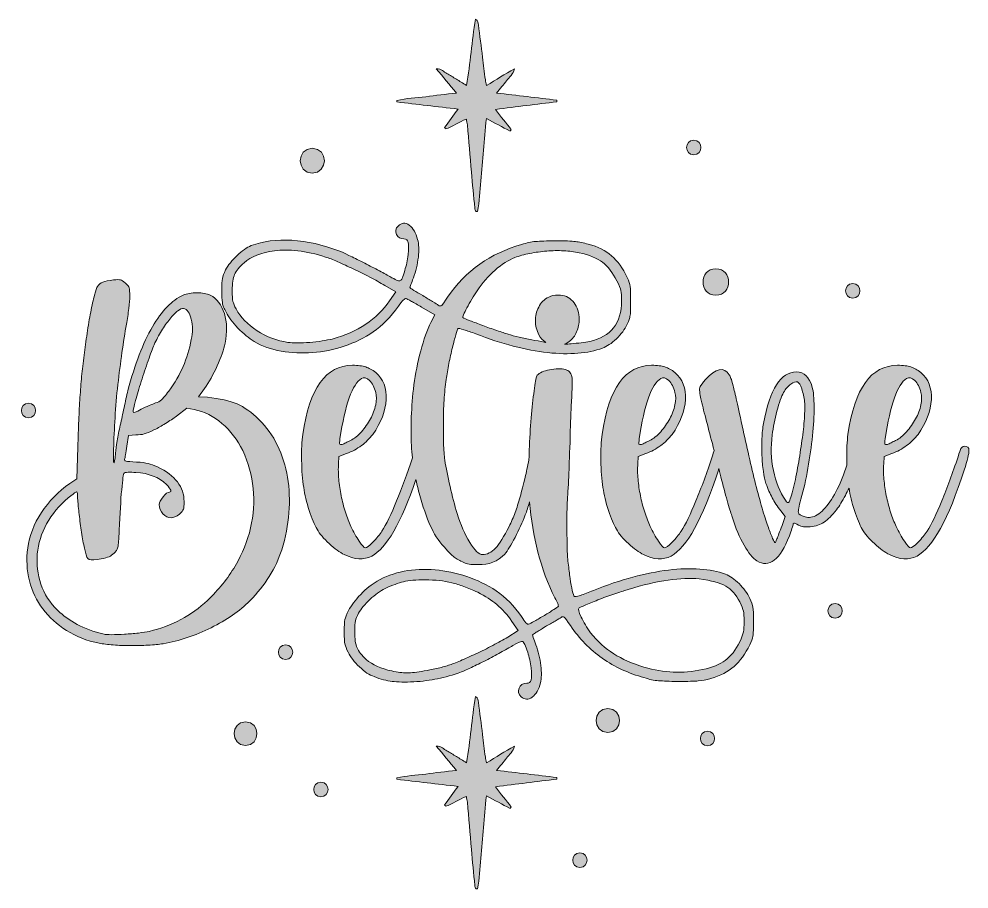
# Model space of a CAD drawing. Header units: inches. Extents: x 87 to 991, y -954 to -126.
import ezdxf

# ---------------------------------------------------------------- set-up
doc = ezdxf.new("R2010")
doc.units = ezdxf.units.IN
doc.header["$MEASUREMENT"] = 0
doc.layers.add('Layer 1', color=7, linetype='Continuous')

# ---------------------------------------------------------------- blocks, each defined once
blk = doc.blocks.new('block 2')
at = {"layer": 'Layer 1', "true_color": 0x71020c}
h = blk.add_hatch(color=16, dxfattribs=at)
h.dxf.hatch_style = 2
edge = h.paths.add_edge_path()
edge.add_spline(control_points=[(504.66, -212.03), (500.04, -218.34), (495.9, -223.99), (491.75, -229.65), (492.09, -230.05), (492.43, -230.46), (492.77, -230.87), (499.77, -228.98), (505.5, -223.99), (512.57, -221.58), (512.92, -223.55), (513.35, -225.25), (513.5, -226.97), (514.83, -241.93), (516.1, -256.89), (517.42, -271.85), (518.43, -283.31), (519.47, -294.76), (520.57, -306.21), (520.68, -307.35), (521.35, -308.44), (521.76, -309.55), (522.22, -309.51), (522.69, -309.47), (523.15, -309.44), (525.32, -299.88), (525.15, -290), (526.27, -280.31), (527.38, -270.62), (528.06, -260.89), (528.92, -251.18), (529.79, -241.36), (530.65, -231.53), (531.59, -220.94), (539.6, -225.19), (546.86, -229.06), (554.12, -232.92), (554.48, -232.53), (554.83, -232.14), (555.19, -231.76), (551.27, -224.89), (544.76, -219.79), (540.42, -212.29), (560.27, -209.82), (579.48, -207.42), (598.69, -205.03), (598.69, -204.51), (598.7, -203.99), (598.7, -203.48), (579.91, -201.29), (561.11, -199.11), (541.31, -196.8), (544.94, -192.36), (547.96, -188.84), (550.78, -185.17), (553.51, -181.61), (557.15, -178.65), (558.41, -173.83), (549.2, -178.33), (540.98, -184.35), (531.82, -189.64), (531.34, -187.46), (530.86, -185.82), (530.64, -184.15), (529.7, -177), (528.84, -169.84), (527.94, -162.68), (526.66, -152.43), (525.42, -142.17), (524.03, -131.93), (523.79, -130.23), (524.05, -128.1), (521.29, -126.37), (517.72, -147.55), (516.33, -168.37), (512.84, -189.49), (509.02, -187.19), (506.01, -185.41), (503.03, -183.59), (500.03, -181.76), (497.14, -179.74), (494.04, -178.11), (491.14, -176.59), (488.81, -173.67), (483.97, -173.69), (490.51, -181.56), (496.43, -188.68), (503.12, -196.74), (492.69, -197.97), (483.3, -198.97), (473.93, -200.23), (464.77, -201.46), (455.45, -201.75), (446.43, -203.86), (446.45, -204.31), (446.46, -204.77), (446.48, -205.23), (465.56, -207.46), (484.64, -209.69), (504.66, -212.03)], knot_values=[0, 0, 0, 0, 1, 1, 1, 2, 2, 2, 3, 3, 3, 4, 4, 4, 5, 5, 5, 6, 6, 6, 7, 7, 7, 8, 8, 8, 9, 9, 9, 10, 10, 10, 11, 11, 11, 12, 12, 12, 13, 13, 13, 14, 14, 14, 15, 15, 15, 16, 16, 16, 17, 17, 17, 18, 18, 18, 19, 19, 19, 20, 20, 20, 21, 21, 21, 22, 22, 22, 23, 23, 23, 24, 24, 24, 25, 25, 25, 26, 26, 26, 27, 27, 27, 28, 28, 28, 29, 29, 29, 30, 30, 30, 31, 31, 31, 32, 32, 32, 33, 33, 33, 33], degree=3, periodic=1)
h = blk.add_hatch(color=16, dxfattribs=at)
h.dxf.hatch_style = 2
edge = h.paths.add_edge_path()
edge.add_spline(control_points=[(728.94, -255.5), (737.95, -255.5), (737.97, -241.49), (728.94, -241.49), (719.93, -241.49), (719.92, -255.5), (728.94, -255.5)], knot_values=[0, 0, 0, 0, 1, 1, 1, 2, 2, 2, 2], degree=3, periodic=1)
h = blk.add_hatch(color=16, dxfattribs=at)
h.dxf.hatch_style = 2
edge = h.paths.add_edge_path()
edge.add_spline(control_points=[(365.99, -273), (381.25, -273), (381.27, -249.29), (365.99, -249.29), (350.73, -249.29), (350.71, -273), (365.99, -273)], knot_values=[0, 0, 0, 0, 1, 1, 1, 2, 2, 2, 2], degree=3, periodic=1)
h = blk.add_hatch(color=16, dxfattribs=at)
h.dxf.hatch_style = 2
edge = h.paths.add_edge_path()
edge.add_spline(control_points=[(782.25, -677.35), (779.83, -672.22), (776.43, -667.53), (772.05, -663.3), (767.67, -659.07), (763.36, -656.04), (759.13, -654.23), (744.62, -649.09), (726.55, -647.81), (704.94, -650.37), (683.32, -652.95), (659.52, -659.37), (633.52, -669.65), (628.68, -671.76), (624.52, -673.35), (621.05, -674.41), (617.57, -675.47), (615.68, -675.84), (615.38, -675.54), (614.77, -674.94), (614.09, -673.05), (613.34, -669.87), (612.58, -666.7), (611.9, -662.84), (611.3, -658.31), (610.69, -653.77), (610.09, -648.94), (609.49, -643.8), (608.88, -638.66), (608.58, -633.98), (608.58, -629.74), (608.58, -627.32), (608.5, -624.15), (608.36, -620.22), (608.2, -616.29), (608.13, -611.99), (608.13, -607.3), (608.13, -602.61), (608.2, -597.85), (608.36, -593.01), (608.5, -588.18), (608.73, -583.49), (609.03, -578.95), (609.64, -570.19), (610.09, -560.82), (610.4, -550.84), (610.69, -540.86), (611, -533.31), (611.3, -528.17), (611.3, -523.03), (611.45, -516.6), (611.76, -508.9), (612.05, -501.19), (612.36, -494.46), (612.66, -488.72), (612.96, -482.67), (613.19, -477.91), (613.34, -474.43), (613.49, -470.96), (613.34, -468.24), (612.89, -466.27), (612.44, -464.31), (611.76, -462.87), (610.85, -461.96), (609.94, -461.06), (608.58, -460.31), (606.77, -459.7), (604.95, -459.09), (602.69, -458.87), (599.97, -459.02), (597.25, -459.17), (594.52, -459.47), (591.81, -459.92), (589.08, -460.38), (586.66, -461.06), (584.55, -461.96), (582.43, -462.87), (580.92, -463.93), (580.01, -465.14), (579.11, -466.35), (578.2, -470.43), (577.29, -477.38), (576.39, -484.34), (575.48, -492.57), (574.57, -502.09), (573.67, -511.62), (572.99, -521.75), (572.53, -532.48), (572.34, -537.05), (572.2, -541.41), (572.08, -545.63), (570.84, -551.74), (569.62, -557.28), (568.45, -562.18), (566.79, -569.14), (565.2, -575.33), (563.69, -580.77), (562.18, -586.21), (560.59, -591.2), (558.93, -595.73), (557.26, -600.27), (555.37, -604.65), (553.26, -608.88), (548.42, -618.56), (544.12, -625.43), (540.34, -629.52), (536.56, -633.6), (532.4, -635.64), (527.87, -635.64), (524.54, -635.64), (520.54, -631.78), (515.85, -624.07), (511.16, -616.36), (507.16, -607.23), (503.83, -596.64), (501.41, -588.78), (499.15, -580.17), (497.03, -570.79), (494.92, -561.43), (493.25, -553.11), (492.05, -545.85), (491.44, -541.32), (491.06, -535.95), (490.91, -529.75), (490.76, -523.56), (490.69, -516.99), (490.69, -510.03), (490.69, -503.08), (490.91, -496.05), (491.36, -488.94), (491.82, -481.84), (492.5, -475.27), (493.41, -469.22), (494.01, -464.39), (494.84, -459.32), (495.9, -454.03), (496.96, -448.74), (498.09, -443.68), (499.3, -438.84), (500.51, -434), (501.57, -429.92), (502.48, -426.59), (503.38, -423.27), (504.13, -421.31), (504.74, -420.7), (505.04, -420.4), (506.85, -420.78), (510.18, -421.83), (513.51, -422.9), (517.28, -424.18), (521.52, -425.69), (546.3, -435.37), (569.13, -441.33), (589.99, -443.6), (610.85, -445.86), (628.23, -444.43), (642.14, -439.29), (646.37, -437.78), (650.75, -434.83), (655.29, -430.45), (659.82, -426.07), (663.3, -421.46), (665.72, -416.62), (666.63, -414.8), (667.23, -413.3), (667.53, -412.08), (667.83, -410.88), (668.13, -409.52), (668.44, -408), (668.74, -406.49), (668.89, -404.68), (668.89, -402.56), (668.89, -400.45), (668.89, -397.73), (668.89, -394.4), (668.89, -387.75), (668.74, -383.22), (668.44, -380.8), (668.13, -378.38), (667.23, -375.51), (665.72, -372.18), (661.48, -363.41), (656.49, -356.53), (650.75, -351.55), (645.01, -346.56), (637.6, -342.86), (628.54, -340.44), (624, -339.23), (619.92, -338.4), (616.29, -337.94), (612.66, -337.49), (606.47, -337.26), (597.7, -337.26), (593.17, -337.26), (589.38, -337.34), (586.36, -337.49), (583.34, -337.65), (580.7, -337.79), (578.43, -337.94), (576.16, -338.1), (574.04, -338.4), (572.08, -338.85), (570.11, -339.3), (567.77, -339.98), (565.05, -340.89), (535.42, -349.05), (512, -365.68), (494.77, -390.77), (491.74, -395.31), (489.85, -397.95), (489.1, -398.71), (488.34, -399.46), (487.21, -399.39), (485.7, -398.48), (485.09, -397.88), (483.35, -396.74), (480.48, -395.08), (477.61, -393.42), (474.51, -391.53), (471.19, -389.41), (467.86, -387.6), (464.99, -385.94), (462.57, -384.42), (460.16, -382.91), (458.94, -382.01), (458.94, -381.7), (458.94, -381.4), (459.25, -380.42), (459.85, -378.75), (460.46, -377.1), (461.21, -375.06), (462.12, -372.63), (464.53, -366.28), (466.12, -359.71), (466.88, -352.91), (467.63, -346.11), (467.4, -340.44), (466.2, -335.9), (464.68, -329.86), (462.05, -325.4), (458.26, -322.53), (454.49, -319.66), (450.94, -319.88), (447.61, -323.21), (445.19, -325.63), (444.66, -328.27), (446.02, -331.14), (447.38, -334.02), (449.73, -335.45), (453.05, -335.45), (455.47, -335.45), (456.83, -336.51), (457.13, -338.62), (457.74, -341.05), (457.74, -344.97), (457.13, -350.41), (456.53, -355.86), (455.47, -360.84), (453.95, -365.38), (453.05, -368.71), (452.3, -371.12), (451.69, -372.63), (451.09, -374.15), (450.33, -375.06), (449.42, -375.35), (448.51, -375.66), (447.38, -375.43), (446.02, -374.67), (444.66, -373.92), (442.62, -372.79), (439.9, -371.27), (436.58, -369.46), (432.64, -367.35), (428.11, -364.92), (423.57, -362.51), (418.89, -360.09), (414.05, -357.67), (409.22, -355.25), (404.76, -353.06), (400.68, -351.09), (396.59, -349.13), (393.5, -347.69), (391.38, -346.79), (375.96, -341.05), (361, -337.72), (346.49, -336.81), (331.98, -335.9), (319.13, -337.57), (307.94, -341.8), (303.71, -343.61), (299.18, -346.79), (294.34, -351.32), (289.51, -355.86), (285.88, -360.39), (283.46, -364.92), (281.95, -368.25), (280.96, -370.97), (280.51, -373.09), (280.06, -375.2), (279.83, -378.98), (279.83, -384.42), (279.83, -387.45), (279.91, -389.86), (280.06, -391.68), (280.21, -393.49), (280.36, -395.08), (280.51, -396.44), (280.66, -397.8), (281.04, -399.16), (281.64, -400.52), (282.25, -401.88), (283, -403.47), (283.91, -405.28), (286.33, -409.82), (290.11, -414.8), (295.25, -420.25), (300.39, -425.69), (305.53, -429.92), (310.66, -432.94), (318.22, -437.48), (326.84, -440.58), (336.51, -442.24), (346.19, -443.9), (356.09, -444.36), (366.21, -443.6), (376.35, -442.85), (386.39, -440.81), (396.37, -437.48), (406.34, -434.15), (415.57, -429.62), (424.03, -423.87), (432.49, -417.83), (440.51, -409.67), (448.06, -399.39), (451.69, -394.25), (454.11, -391.83), (455.32, -392.13), (455.92, -392.44), (457.58, -393.34), (460.3, -394.85), (463.02, -396.37), (466.2, -398.18), (469.83, -400.29), (469.83, -400.29), (482.52, -407.55), (482.52, -407.55), (482.52, -407.55), (478.89, -414.8), (478.89, -414.8), (475.27, -422.06), (472.02, -431.13), (469.15, -442.01), (466.27, -452.89), (464.08, -463.63), (462.57, -474.21), (460.16, -495.67), (459.4, -514.87), (460.3, -531.79), (460.52, -535.81), (460.85, -539.81), (461.29, -543.79), (456.27, -558.76), (451.26, -572.39), (446.25, -584.62), (441.11, -597.17), (436.42, -606.77), (432.2, -613.42), (430.08, -616.75), (427.21, -620.22), (423.58, -623.85), (419.95, -627.47), (417.53, -629.29), (416.32, -629.29), (415.42, -629.29), (413.53, -627.18), (410.66, -622.94), (407.78, -618.71), (405.14, -614.03), (402.72, -608.88), (400.91, -604.96), (399.16, -600.42), (397.51, -595.28), (395.84, -590.14), (394.48, -584.93), (393.42, -579.64), (392.36, -574.35), (391.61, -569.14), (391.16, -563.99), (390.7, -558.85), (390.63, -554.01), (390.93, -549.48), (390.93, -549.48), (391.38, -542.23), (391.38, -542.23), (391.38, -542.23), (398.64, -539.5), (398.64, -539.5), (403.78, -537.69), (408.46, -535.2), (412.7, -532.02), (416.93, -528.85), (420.56, -525.3), (423.58, -521.37), (431.44, -510.19), (435.67, -499.15), (436.28, -488.26), (436.88, -477.38), (433.56, -468.77), (426.3, -462.42), (422.97, -460), (419.79, -458.27), (416.78, -457.2), (413.75, -456.15), (409.52, -455.61), (404.08, -455.61), (378.98, -455.61), (363.27, -477.54), (356.92, -521.37), (356.01, -527.71), (355.64, -535.88), (355.79, -545.85), (355.94, -555.83), (356.62, -564.44), (357.83, -571.7), (358.74, -578.66), (360.47, -585.98), (363.04, -593.69), (365.61, -601.4), (368.1, -607.37), (370.52, -611.6), (372.94, -615.84), (376.79, -620.37), (382.09, -625.21), (387.37, -630.05), (392.14, -633.53), (396.37, -635.64), (406.04, -640.48), (414.81, -640.93), (422.67, -637), (436.5, -629.66), (450.46, -605.44), (464.56, -564.36), (465.78, -570.17), (467.22, -575.94), (468.92, -581.68), (472.55, -594.07), (476.1, -603.82), (479.58, -610.92), (483.05, -618.03), (487.66, -624.61), (493.41, -630.65), (496.73, -634.28), (499.6, -637), (502.02, -638.81), (504.44, -640.63), (507.61, -642.29), (511.55, -643.8), (512.75, -644.41), (514.49, -644.78), (516.76, -644.93), (519.03, -645.09), (521.36, -645.16), (523.79, -645.16), (534.06, -645.46), (542.53, -642.14), (549.18, -635.18), (551.9, -631.86), (555.15, -626.57), (558.93, -619.31), (562.71, -612.06), (565.96, -604.96), (568.68, -598), (570.03, -594.49), (571.38, -590.28), (572.73, -585.43), (575.27, -618.91), (583.29, -649.41), (596.79, -676.9), (598, -678.71), (598.9, -680.46), (599.51, -682.12), (600.11, -683.78), (600.26, -684.77), (599.97, -685.06), (599.66, -685.37), (598.22, -686.35), (595.66, -688.01), (593.09, -689.67), (590.14, -691.48), (586.82, -693.45), (583.48, -695.42), (580.39, -697.23), (577.52, -698.89), (574.64, -700.55), (572.76, -701.54), (571.85, -701.84), (570.65, -702.44), (568.38, -700.03), (565.05, -694.59), (558.1, -684.61), (550.08, -676.45), (541.02, -670.1), (532.25, -664.36), (522.88, -659.82), (512.9, -656.5), (502.93, -653.17), (492.88, -651.06), (482.75, -650.15), (472.62, -649.24), (462.8, -649.69), (453.27, -651.51), (443.75, -653.32), (435.21, -656.5), (427.65, -661.03), (422.52, -663.75), (417.3, -667.91), (412.01, -673.5), (406.72, -679.1), (402.87, -684.16), (400.45, -688.69), (398.63, -692.62), (397.5, -695.56), (397.05, -697.53), (396.59, -699.5), (396.36, -703.35), (396.36, -709.1), (396.36, -714.84), (396.59, -718.69), (397.05, -720.66), (397.5, -722.62), (398.48, -725.26), (399.99, -728.59), (402.41, -733.13), (406.04, -737.73), (410.88, -742.43), (415.71, -747.11), (420.4, -750.2), (424.93, -751.72), (430.98, -754.14), (436.65, -755.65), (441.94, -756.25), (447.23, -756.86), (454.11, -757.01), (462.57, -756.71), (470.73, -756.1), (478.29, -755.12), (485.24, -753.76), (492.2, -752.4), (499.75, -750.2), (507.92, -747.19), (510.03, -746.28), (513.21, -744.84), (517.44, -742.88), (521.67, -740.91), (526.21, -738.72), (531.04, -736.3), (535.88, -733.88), (540.56, -731.39), (545.1, -728.82), (549.63, -726.25), (553.56, -724.06), (556.89, -722.25), (562.03, -719.22), (565.13, -717.94), (566.18, -718.39), (567.25, -718.85), (568.83, -722.25), (570.95, -728.59), (572.46, -733.13), (573.52, -738.04), (574.12, -743.33), (574.72, -748.62), (574.72, -752.47), (574.12, -754.9), (573.52, -757.01), (572.16, -758.07), (570.04, -758.07), (566.41, -758.07), (563.99, -759.58), (562.78, -762.6), (561.58, -765.62), (562.18, -768.34), (564.6, -770.77), (567.93, -773.79), (571.48, -773.94), (575.25, -771.22), (579.03, -768.5), (581.67, -763.97), (583.19, -757.62), (584.09, -753.38), (584.17, -747.87), (583.42, -741.07), (582.66, -734.26), (581.07, -727.69), (578.65, -721.34), (576.53, -715.59), (575.48, -712.42), (575.48, -711.82), (576.68, -711.21), (577.9, -710.46), (579.11, -709.55), (580.31, -708.94), (581.6, -708.19), (582.96, -707.28), (584.32, -706.38), (585.91, -705.31), (587.72, -704.11), (591.04, -702.29), (594.14, -700.55), (597.02, -698.89), (599.89, -697.23), (601.78, -696.09), (602.69, -695.49), (603.89, -694.59), (604.88, -694.51), (605.63, -695.26), (606.39, -696.02), (608.43, -698.67), (611.76, -703.2), (619.92, -715.59), (629.96, -725.95), (641.91, -734.26), (653.85, -742.57), (667.08, -748.69), (681.59, -752.63), (684.31, -753.54), (686.73, -754.21), (688.84, -754.67), (690.95, -755.12), (693.15, -755.42), (695.42, -755.58), (697.69, -755.72), (700.25, -755.87), (703.13, -756.03), (706, -756.18), (709.7, -756.25), (714.24, -756.25), (723.31, -756.25), (729.66, -756.1), (733.28, -755.8), (736.91, -755.5), (740.83, -754.74), (745.07, -753.54), (754.14, -750.81), (761.55, -746.96), (767.29, -741.97), (773.03, -736.98), (778.02, -730.1), (782.25, -721.34), (783.76, -718.31), (784.75, -715.59), (785.2, -713.18), (785.66, -710.75), (785.88, -706.07), (785.88, -699.12), (785.88, -692.47), (785.66, -688.01), (785.2, -685.74), (784.75, -683.48), (783.76, -680.68), (782.25, -677.35)], knot_values=[0, 0, 0, 0, 1, 1, 1, 2, 2, 2, 3, 3, 3, 4, 4, 4, 5, 5, 5, 6, 6, 6, 7, 7, 7, 8, 8, 8, 9, 9, 9, 10, 10, 10, 11, 11, 11, 12, 12, 12, 13, 13, 13, 14, 14, 14, 15, 15, 15, 16, 16, 16, 17, 17, 17, 18, 18, 18, 19, 19, 19, 20, 20, 20, 21, 21, 21, 22, 22, 22, 23, 23, 23, 24, 24, 24, 25, 25, 25, 26, 26, 26, 27, 27, 27, 28, 28, 28, 29, 29, 29, 30, 30, 30, 31, 31, 31, 32, 32, 32, 33, 33, 33, 34, 34, 34, 35, 35, 35, 36, 36, 36, 37, 37, 37, 38, 38, 38, 39, 39, 39, 40, 40, 40, 41, 41, 41, 42, 42, 42, 43, 43, 43, 44, 44, 44, 45, 45, 45, 46, 46, 46, 47, 47, 47, 48, 48, 48, 49, 49, 49, 50, 50, 50, 51, 51, 51, 52, 52, 52, 53, 53, 53, 54, 54, 54, 55, 55, 55, 56, 56, 56, 57, 57, 57, 58, 58, 58, 59, 59, 59, 60, 60, 60, 61, 61, 61, 62, 62, 62, 63, 63, 63, 64, 64, 64, 65, 65, 65, 66, 66, 66, 67, 67, 67, 68, 68, 68, 69, 69, 69, 70, 70, 70, 71, 71, 71, 72, 72, 72, 73, 73, 73, 74, 74, 74, 75, 75, 75, 76, 76, 76, 77, 77, 77, 78, 78, 78, 79, 79, 79, 80, 80, 80, 81, 81, 81, 82, 82, 82, 83, 83, 83, 84, 84, 84, 85, 85, 85, 86, 86, 86, 87, 87, 87, 88, 88, 88, 89, 89, 89, 90, 90, 90, 91, 91, 91, 92, 92, 92, 93, 93, 93, 94, 94, 94, 95, 95, 95, 96, 96, 96, 97, 97, 97, 98, 98, 98, 99, 99, 99, 100, 100, 100, 101, 101, 101, 102, 102, 102, 103, 103, 103, 104, 104, 104, 105, 105, 105, 106, 106, 106, 107, 107, 107, 108, 108, 108, 109, 109, 109, 110, 110, 110, 111, 111, 111, 112, 112, 112, 113, 113, 113, 114, 114, 114, 115, 115, 115, 116, 116, 116, 117, 117, 117, 118, 118, 118, 119, 119, 119, 120, 120, 120, 121, 121, 121, 122, 122, 122, 123, 123, 123, 124, 124, 124, 125, 125, 125, 126, 126, 126, 127, 127, 127, 128, 128, 128, 129, 129, 129, 130, 130, 130, 131, 131, 131, 132, 132, 132, 133, 133, 133, 134, 134, 134, 135, 135, 135, 136, 136, 136, 137, 137, 137, 138, 138, 138, 139, 139, 139, 140, 140, 140, 141, 141, 141, 142, 142, 142, 143, 143, 143, 144, 144, 144, 145, 145, 145, 146, 146, 146, 147, 147, 147, 148, 148, 148, 149, 149, 149, 150, 150, 150, 151, 151, 151, 152, 152, 152, 153, 153, 153, 154, 154, 154, 155, 155, 155, 156, 156, 156, 157, 157, 157, 158, 158, 158, 159, 159, 159, 160, 160, 160, 161, 161, 161, 162, 162, 162, 163, 163, 163, 164, 164, 164, 165, 165, 165, 166, 166, 166, 167, 167, 167, 168, 168, 168, 169, 169, 169, 170, 170, 170, 171, 171, 171, 172, 172, 172, 173, 173, 173, 174, 174, 174, 175, 175, 175, 176, 176, 176, 177, 177, 177, 178, 178, 178, 179, 179, 179, 180, 180, 180, 181, 181, 181, 182, 182, 182, 183, 183, 183, 184, 184, 184, 185, 185, 185, 186, 186, 186, 187, 187, 187, 188, 188, 188, 189, 189, 189, 190, 190, 190, 191, 191, 191, 192, 192, 192, 193, 193, 193, 194, 194, 194, 195, 195, 195, 196, 196, 196, 197, 197, 197, 198, 198, 198, 199, 199, 199, 200, 200, 200, 201, 201, 201, 202, 202, 202, 203, 203, 203, 204, 204, 204, 205, 205, 205, 206, 206, 206, 207, 207, 207, 208, 208, 208, 209, 209, 209, 210, 210, 210, 211, 211, 211, 212, 212, 212, 213, 213, 213, 214, 214, 214, 215, 215, 215, 216, 216, 216, 217, 217, 217, 218, 218, 218, 219, 219, 219, 220, 220, 220, 220], degree=3, periodic=1)
edge = h.paths.add_edge_path()
edge.add_spline(control_points=[(509.96, -407.55), (510.71, -405.73), (511.77, -403.55), (513.13, -400.97), (514.49, -398.41), (516, -395.69), (517.67, -392.81), (519.32, -389.94), (521.07, -387.3), (522.88, -384.88), (527.71, -377.32), (533.38, -370.75), (539.89, -365.15), (546.38, -359.56), (552.65, -355.56), (558.7, -353.13), (562.93, -351.63), (567.69, -350.34), (572.99, -349.28), (578.27, -348.22), (583.64, -347.47), (589.09, -347.01), (594.53, -346.56), (599.89, -346.49), (605.18, -346.79), (610.47, -347.09), (615.39, -347.69), (619.92, -348.6), (629.59, -350.72), (637, -353.74), (642.14, -357.67), (647.28, -361.6), (651.81, -367.5), (655.74, -375.35), (657.86, -379.59), (659.14, -382.69), (659.6, -384.65), (660.05, -386.62), (660.28, -389.86), (660.28, -394.4), (660.28, -415.56), (650.14, -428.41), (629.9, -432.94), (627.78, -433.55), (625.13, -434), (621.96, -434.3), (618.79, -434.61), (615.61, -434.91), (612.44, -435.21), (610.22, -435.42), (608.09, -435.53), (606.02, -435.6), (608.1, -434.73), (610.03, -433.57), (611.76, -432.04), (614.48, -429.62), (616.59, -426.44), (618.1, -422.51), (619.61, -418.59), (620.22, -414.35), (619.92, -409.82), (619.31, -403.47), (617.27, -398.41), (613.8, -394.62), (610.32, -390.85), (605.71, -388.96), (599.97, -388.96), (596.34, -388.96), (593.31, -389.57), (590.9, -390.77), (586.66, -392.89), (583.48, -396.06), (581.38, -400.29), (579.26, -404.53), (578.2, -408.91), (578.2, -413.44), (578.2, -417.98), (579.34, -422.36), (581.6, -426.59), (583.26, -429.69), (585.45, -432.12), (588.16, -433.92), (587.64, -433.82), (587.13, -433.73), (586.59, -433.62), (582.81, -432.87), (578.88, -432.11), (574.8, -431.35), (570.72, -430.6), (566.71, -429.77), (562.78, -428.86), (558.85, -427.95), (555.37, -427.05), (552.35, -426.14), (549.64, -425.23), (546.01, -424.03), (541.47, -422.51), (536.94, -421), (532.48, -419.42), (528.1, -417.75), (523.71, -416.09), (519.71, -414.58), (516.08, -413.22), (512.45, -411.86), (510.18, -410.88), (509.28, -410.27), (508.97, -410.27), (509.2, -409.36), (509.96, -407.55)], knot_values=[0, 0, 0, 0, 1, 1, 1, 2, 2, 2, 3, 3, 3, 4, 4, 4, 5, 5, 5, 6, 6, 6, 7, 7, 7, 8, 8, 8, 9, 9, 9, 10, 10, 10, 11, 11, 11, 12, 12, 12, 13, 13, 13, 14, 14, 14, 15, 15, 15, 16, 16, 16, 17, 17, 17, 18, 18, 18, 19, 19, 19, 20, 20, 20, 21, 21, 21, 22, 22, 22, 23, 23, 23, 24, 24, 24, 25, 25, 25, 26, 26, 26, 27, 27, 27, 28, 28, 28, 29, 29, 29, 30, 30, 30, 31, 31, 31, 32, 32, 32, 33, 33, 33, 34, 34, 34, 35, 35, 35, 36, 36, 36, 36], degree=3, periodic=1)
edge = h.paths.add_edge_path()
edge.add_spline(control_points=[(439.44, -394.4), (427.36, -411.93), (409.22, -424.03), (385.03, -430.67), (382.31, -431.28), (379.06, -431.89), (375.28, -432.49), (371.5, -433.1), (367.57, -433.55), (363.49, -433.85), (359.41, -434.15), (355.55, -434.3), (351.93, -434.3), (348.3, -434.3), (345.28, -434.15), (342.86, -433.85), (332.28, -432.34), (322.45, -428.63), (313.39, -422.74), (304.32, -416.84), (297.67, -409.97), (293.43, -402.11), (291.92, -399.09), (290.94, -396.67), (290.49, -394.85), (290.03, -393.04), (289.81, -389.57), (289.81, -384.42), (289.81, -377.78), (290.56, -372.71), (292.07, -369.23), (293.59, -365.76), (296.61, -362.05), (301.14, -358.12), (307.49, -352.38), (317.17, -348.6), (330.16, -346.79), (336.51, -345.88), (343.85, -345.88), (352.16, -346.79), (360.47, -347.69), (369.32, -349.66), (378.68, -352.68), (381.71, -353.59), (385.56, -355.1), (390.25, -357.21), (394.94, -359.33), (399.85, -361.6), (404.98, -364.02), (410.13, -366.44), (415.34, -369), (420.63, -371.73), (425.92, -374.45), (430.68, -377.17), (434.91, -379.89), (434.91, -379.89), (445.34, -385.78), (445.34, -385.78), (445.34, -385.78), (439.44, -394.4), (439.44, -394.4)], knot_values=[0, 0, 0, 0, 1, 1, 1, 2, 2, 2, 3, 3, 3, 4, 4, 4, 5, 5, 5, 6, 6, 6, 7, 7, 7, 8, 8, 8, 9, 9, 9, 10, 10, 10, 11, 11, 11, 12, 12, 12, 13, 13, 13, 14, 14, 14, 15, 15, 15, 16, 16, 16, 17, 17, 17, 18, 18, 18, 19, 19, 19, 20, 20, 20, 20], degree=3, periodic=1)
edge = h.paths.add_edge_path()
edge.add_spline(control_points=[(392.29, -525.45), (394.71, -509.43), (397.66, -496.5), (401.13, -486.68), (404.61, -476.86), (408.46, -470.74), (412.7, -468.31), (415.11, -466.8), (417.68, -467.4), (420.4, -470.13), (423.13, -472.85), (425.09, -476.63), (426.3, -481.46), (427.21, -484.79), (427.21, -488.72), (426.3, -493.25), (425.39, -497.79), (423.73, -502.25), (421.31, -506.63), (418.89, -511.01), (416.02, -515.1), (412.7, -518.87), (409.37, -522.66), (405.89, -525.45), (402.27, -527.26), (400.75, -527.87), (399.32, -528.55), (397.96, -529.3), (396.6, -530.06), (395.46, -530.59), (394.56, -530.89), (393.04, -531.19), (392.21, -531.12), (392.06, -530.66), (391.91, -530.21), (391.99, -528.47), (392.29, -525.45)], knot_values=[0, 0, 0, 0, 1, 1, 1, 2, 2, 2, 3, 3, 3, 4, 4, 4, 5, 5, 5, 6, 6, 6, 7, 7, 7, 8, 8, 8, 9, 9, 9, 10, 10, 10, 11, 11, 11, 12, 12, 12, 12], degree=3, periodic=1)
edge = h.paths.add_edge_path()
edge.add_spline(control_points=[(551.9, -714.08), (547.67, -716.5), (542.91, -719.14), (537.61, -722.02), (532.33, -724.89), (527.04, -727.53), (521.74, -729.96), (516.46, -732.37), (511.54, -734.56), (507.01, -736.53), (502.47, -738.49), (498.7, -739.93), (495.67, -740.84), (492.35, -742.04), (488.49, -743.11), (484.11, -744.01), (479.73, -744.92), (475.88, -745.67), (472.55, -746.28), (465.59, -747.48), (460.08, -748.09), (456, -748.09), (451.91, -748.09), (447.15, -747.48), (441.71, -746.28), (431.44, -744.16), (423.27, -740.53), (417.22, -735.4), (412.99, -731.47), (410.13, -727.76), (408.61, -724.29), (407.1, -720.81), (406.34, -715.74), (406.34, -709.1), (406.34, -703.95), (406.57, -700.48), (407.02, -698.67), (407.48, -696.85), (408.46, -694.43), (409.97, -691.41), (412.39, -687.18), (416.02, -682.79), (420.85, -678.26), (425.69, -673.73), (430.53, -670.25), (435.36, -667.83), (442.02, -664.81), (447.83, -662.7), (452.82, -661.48), (457.81, -660.28), (464.69, -659.67), (473.45, -659.67), (478.29, -659.67), (482.75, -659.9), (486.83, -660.35), (490.91, -660.8), (494.84, -661.48), (498.62, -662.39), (502.4, -663.3), (506.26, -664.51), (510.18, -666.02), (514.11, -667.53), (518.5, -669.35), (523.33, -671.46), (530.59, -675.09), (536.71, -679.02), (541.7, -683.25), (546.68, -687.49), (551.45, -692.77), (555.98, -699.12), (555.98, -699.12), (561.88, -707.73), (561.88, -707.73), (561.88, -707.73), (551.9, -714.08), (551.9, -714.08)], knot_values=[0, 0, 0, 0, 1, 1, 1, 2, 2, 2, 3, 3, 3, 4, 4, 4, 5, 5, 5, 6, 6, 6, 7, 7, 7, 8, 8, 8, 9, 9, 9, 10, 10, 10, 11, 11, 11, 12, 12, 12, 13, 13, 13, 14, 14, 14, 15, 15, 15, 16, 16, 16, 17, 17, 17, 18, 18, 18, 19, 19, 19, 20, 20, 20, 21, 21, 21, 22, 22, 22, 23, 23, 23, 24, 24, 24, 25, 25, 25, 25], degree=3, periodic=1)
edge = h.paths.add_edge_path()
edge.add_spline(control_points=[(776.13, -709.1), (775.68, -711.21), (774.55, -714.38), (772.73, -718.62), (768.8, -726.48), (764.19, -732.37), (758.9, -736.3), (753.61, -740.23), (746.43, -743.11), (737.36, -744.92), (727.68, -747.03), (718.39, -747.87), (709.47, -747.41), (700.56, -746.96), (691.26, -745.37), (681.59, -742.65), (670.4, -739.32), (660.8, -735.09), (652.79, -729.96), (644.78, -724.81), (637.45, -718.16), (630.8, -710), (627.17, -704.86), (624.15, -699.87), (621.73, -695.04), (619.31, -690.2), (618.71, -687.33), (619.92, -686.42), (620.22, -686.13), (622.33, -685.14), (626.27, -683.48), (630.19, -681.82), (634.66, -680), (639.64, -678.04), (644.63, -676.07), (649.69, -674.26), (654.83, -672.59), (659.97, -670.93), (663.9, -669.65), (666.62, -668.74), (694.74, -660.28), (717.25, -656.95), (734.19, -658.76), (745.67, -660.28), (754.06, -662.55), (759.35, -665.57), (764.64, -668.59), (769.11, -673.58), (772.73, -680.53), (774.55, -684.46), (775.68, -687.41), (776.13, -689.37), (776.59, -691.33), (776.81, -694.59), (776.81, -699.12), (776.81, -703.65), (776.59, -706.98), (776.13, -709.1)], knot_values=[0, 0, 0, 0, 1, 1, 1, 2, 2, 2, 3, 3, 3, 4, 4, 4, 5, 5, 5, 6, 6, 6, 7, 7, 7, 8, 8, 8, 9, 9, 9, 10, 10, 10, 11, 11, 11, 12, 12, 12, 13, 13, 13, 14, 14, 14, 15, 15, 15, 16, 16, 16, 17, 17, 17, 18, 18, 18, 19, 19, 19, 19], degree=3, periodic=1)
h = blk.add_hatch(color=16, dxfattribs=at)
h.dxf.hatch_style = 2
edge = h.paths.add_edge_path()
edge.add_spline(control_points=[(749.91, -389.01), (766.13, -389.01), (766.16, -363.8), (749.91, -363.8), (733.69, -363.8), (733.66, -389.01), (749.91, -389.01)], knot_values=[0, 0, 0, 0, 1, 1, 1, 2, 2, 2, 2], degree=3, periodic=1)
h = blk.add_hatch(color=16, dxfattribs=at)
h.dxf.hatch_style = 2
edge = h.paths.add_edge_path()
edge.add_spline(control_points=[(336.97, -631.1), (340.6, -619.31), (342.87, -607.6), (343.77, -595.96), (344.68, -584.33), (344.23, -573.06), (342.41, -562.18), (340.6, -551.29), (337.42, -541.17), (332.89, -531.79), (328.36, -522.43), (322.46, -514.27), (315.2, -507.31), (308.25, -500.36), (301.3, -495.37), (294.35, -492.34), (287.39, -489.33), (278.02, -487.21), (266.23, -486), (266.23, -486), (257.61, -485.54), (257.61, -485.54), (257.61, -485.54), (263.51, -477.83), (263.51, -477.83), (267.74, -471.79), (271.74, -464.61), (275.53, -456.29), (279.3, -447.98), (281.8, -440.81), (283.01, -434.76), (285.12, -424.18), (284.89, -414.73), (282.33, -406.41), (279.76, -398.1), (275.3, -392.29), (268.95, -388.96), (265.62, -387.45), (261.39, -386.69), (256.26, -386.69), (251.11, -386.69), (246.73, -387.45), (243.1, -388.96), (232.52, -393.8), (222.77, -403.85), (213.86, -419.11), (204.94, -434.38), (197.15, -454.56), (190.51, -479.65), (189.29, -484.79), (188.08, -490.23), (186.88, -495.97), (185.66, -501.72), (184.45, -507.24), (183.25, -512.52), (182.04, -517.82), (181.05, -522.8), (180.3, -527.49), (179.54, -532.18), (179.01, -536.03), (178.71, -539.05), (178.1, -546.01), (177.58, -549.1), (177.13, -548.35), (176.67, -547.6), (176.6, -543.29), (176.9, -535.42), (177.2, -526.06), (177.65, -516.08), (178.26, -505.49), (178.86, -494.92), (179.77, -484.41), (180.98, -473.98), (182.18, -463.55), (183.48, -453.43), (184.84, -443.6), (186.2, -433.78), (187.63, -424.78), (189.14, -416.62), (190.05, -411.79), (190.8, -406.8), (191.41, -401.65), (192.01, -396.52), (192.32, -392.74), (192.32, -390.32), (192.32, -386.09), (192.16, -383.37), (191.86, -382.15), (191.56, -380.95), (190.35, -379.43), (188.24, -377.62), (186.12, -375.81), (184.53, -374.75), (183.48, -374.45), (182.41, -374.15), (180.22, -374.15), (176.9, -374.45), (172.37, -375.06), (168.97, -375.74), (166.7, -376.49), (164.43, -377.24), (162.69, -378.68), (161.48, -380.8), (160.87, -381.7), (159.97, -384.42), (158.76, -388.96), (157.55, -393.49), (156.34, -398.86), (155.13, -405.05), (153.92, -411.25), (152.79, -417.98), (151.73, -425.23), (150.67, -432.49), (149.69, -439.45), (148.79, -446.09), (147.88, -453.05), (147.12, -459.77), (146.52, -466.27), (145.91, -472.78), (145.39, -479.42), (144.93, -486.22), (144.48, -493.02), (144.1, -500.28), (143.8, -507.99), (143.49, -515.7), (143.19, -524.24), (142.89, -533.61), (142.89, -533.61), (141.99, -563.54), (141.99, -563.54), (141.99, -563.54), (135.18, -568.07), (135.18, -568.07), (124.3, -575.63), (115.3, -584.85), (108.2, -595.73), (101.1, -606.62), (96.79, -617.8), (95.28, -629.29), (93.76, -640.17), (94.29, -650.6), (96.86, -660.58), (99.43, -670.55), (103.67, -679.47), (109.56, -687.33), (115.46, -695.19), (122.94, -701.99), (132.01, -707.73), (141.08, -713.48), (151.51, -717.56), (163.3, -719.98), (166.93, -720.58), (171.38, -721.11), (176.67, -721.57), (181.96, -722.02), (187.4, -722.25), (193, -722.25), (198.59, -722.25), (204.18, -722.09), (209.78, -721.79), (215.37, -721.49), (220.13, -721.04), (224.06, -720.43), (239.48, -717.71), (254.67, -712.65), (269.63, -705.24), (284.59, -697.83), (296.91, -689.29), (306.59, -679.62), (321.1, -664.81), (331.23, -648.64), (336.97, -631.1)], knot_values=[0, 0, 0, 0, 1, 1, 1, 2, 2, 2, 3, 3, 3, 4, 4, 4, 5, 5, 5, 6, 6, 6, 7, 7, 7, 8, 8, 8, 9, 9, 9, 10, 10, 10, 11, 11, 11, 12, 12, 12, 13, 13, 13, 14, 14, 14, 15, 15, 15, 16, 16, 16, 17, 17, 17, 18, 18, 18, 19, 19, 19, 20, 20, 20, 21, 21, 21, 22, 22, 22, 23, 23, 23, 24, 24, 24, 25, 25, 25, 26, 26, 26, 27, 27, 27, 28, 28, 28, 29, 29, 29, 30, 30, 30, 31, 31, 31, 32, 32, 32, 33, 33, 33, 34, 34, 34, 35, 35, 35, 36, 36, 36, 37, 37, 37, 38, 38, 38, 39, 39, 39, 40, 40, 40, 41, 41, 41, 42, 42, 42, 43, 43, 43, 44, 44, 44, 45, 45, 45, 46, 46, 46, 47, 47, 47, 48, 48, 48, 49, 49, 49, 50, 50, 50, 51, 51, 51, 52, 52, 52, 53, 53, 53, 54, 54, 54, 55, 55, 55, 56, 56, 56, 57, 57, 57, 57], degree=3, periodic=1)
edge = h.paths.add_edge_path()
edge.add_spline(control_points=[(197.76, -489.17), (199.27, -483.73), (201.08, -477.69), (203.2, -471.03), (205.31, -464.39), (207.51, -457.81), (209.78, -451.31), (212.04, -444.81), (213.93, -439.74), (215.45, -436.12), (217.56, -431.58), (219.9, -427.2), (222.47, -422.97), (225.04, -418.74), (227.69, -414.96), (230.41, -411.63), (233.13, -408.31), (235.62, -405.73), (237.89, -403.92), (240.16, -402.11), (242.04, -401.36), (243.56, -401.65), (246.88, -402.26), (249.3, -405.66), (250.81, -411.86), (252.32, -418.06), (252.32, -424.48), (250.81, -431.13), (249, -440.5), (246.43, -449.04), (243.1, -456.75), (239.78, -464.46), (235.24, -472.24), (229.5, -480.1), (226.17, -484.34), (223.83, -487.13), (222.47, -488.49), (221.11, -489.85), (219.22, -490.83), (216.8, -491.44), (215.29, -492.05), (213.25, -492.88), (210.68, -493.93), (208.11, -495), (205.62, -496.13), (203.2, -497.33), (198.06, -500.36), (195.49, -501.27), (195.49, -500.05), (195.49, -498.24), (196.24, -494.61), (197.76, -489.17)], knot_values=[0, 0, 0, 0, 1, 1, 1, 2, 2, 2, 3, 3, 3, 4, 4, 4, 5, 5, 5, 6, 6, 6, 7, 7, 7, 8, 8, 8, 9, 9, 9, 10, 10, 10, 11, 11, 11, 12, 12, 12, 13, 13, 13, 14, 14, 14, 15, 15, 15, 16, 16, 16, 17, 17, 17, 17], degree=3, periodic=1)
edge = h.paths.add_edge_path()
edge.add_spline(control_points=[(266.23, -679.17), (250.81, -693.68), (232.37, -703.5), (210.91, -708.64), (208.19, -709.24), (204.71, -709.78), (200.48, -710.23), (196.24, -710.68), (191.86, -711.06), (187.33, -711.36), (182.79, -711.66), (178.71, -711.82), (175.09, -711.82), (171.46, -711.82), (169.04, -711.66), (167.83, -711.36), (157.86, -708.94), (149.31, -705.84), (142.21, -702.07), (135.1, -698.28), (128.98, -693.83), (123.85, -688.69), (116.29, -681.44), (110.92, -673.13), (107.75, -663.75), (104.58, -654.38), (103.44, -644.78), (104.35, -634.96), (105.25, -625.14), (108.2, -615.61), (113.19, -606.39), (118.18, -597.17), (125.05, -588.93), (133.82, -581.68), (137.45, -578.66), (139.79, -576.84), (140.85, -576.23), (141.91, -575.63), (142.44, -576.09), (142.44, -577.6), (142.44, -579.71), (142.66, -583.19), (143.12, -588.02), (143.57, -592.86), (144.17, -598.16), (144.93, -603.89), (145.68, -609.64), (146.52, -615.23), (147.43, -620.67), (148.33, -626.12), (149.24, -630.35), (150.15, -633.37), (150.75, -637.3), (151.96, -639.57), (153.77, -640.17), (155.59, -640.78), (159.36, -640.63), (165.11, -639.72), (168.43, -639.12), (170.93, -638.43), (172.59, -637.68), (174.25, -636.93), (175.84, -635.79), (177.35, -634.28), (178.26, -633.37), (179.01, -632.54), (179.62, -631.78), (180.22, -631.03), (180.68, -629.97), (180.98, -628.61), (181.28, -627.25), (181.51, -625.36), (181.66, -622.94), (181.81, -620.52), (182.04, -617.05), (182.34, -612.51), (182.95, -596.8), (183.7, -583.94), (184.61, -573.97), (185.52, -563.99), (186.27, -558.71), (186.88, -558.1), (187.17, -557.8), (188.46, -557.57), (190.73, -557.41), (193, -557.27), (195.49, -557.34), (198.21, -557.64), (210.3, -558.25), (219.98, -562.03), (227.23, -568.98), (231.77, -573.82), (232.67, -576.23), (229.96, -576.23), (228.44, -576.23), (226.48, -577.75), (224.06, -580.77), (221.64, -583.79), (220.43, -586.21), (220.43, -588.02), (220.43, -591.35), (221.57, -594.3), (223.83, -596.86), (226.1, -599.44), (228.74, -600.72), (231.77, -600.72), (233.88, -600.72), (236.45, -599.52), (239.48, -597.09), (241.59, -595.28), (242.88, -593.77), (243.33, -592.56), (243.79, -591.35), (244.01, -588.93), (244.01, -585.3), (244.01, -571.4), (235.54, -560.36), (218.62, -552.2), (215.29, -550.69), (212.34, -549.64), (209.78, -549.03), (207.2, -548.42), (203.5, -547.97), (198.67, -547.67), (193.52, -547.37), (190.28, -547.06), (188.92, -546.76), (187.56, -546.46), (187.03, -545.85), (187.33, -544.94), (187.63, -544.34), (187.93, -542.9), (188.24, -540.64), (188.53, -538.37), (188.99, -535.73), (189.6, -532.7), (189.6, -532.7), (190.96, -522.27), (190.96, -522.27), (190.96, -522.27), (198.21, -521.82), (198.21, -521.82), (201.23, -521.82), (203.88, -521.52), (206.15, -520.91), (208.42, -520.31), (211.66, -518.95), (215.9, -516.83), (218.92, -515.32), (222.4, -513.36), (226.33, -510.94), (230.25, -508.52), (233.73, -506.25), (236.76, -504.13), (236.76, -504.13), (246.73, -496.43), (246.73, -496.43), (246.73, -496.43), (253.53, -497.79), (253.53, -497.79), (263.21, -499.6), (272.05, -503.99), (280.06, -510.94), (288.07, -517.89), (294.64, -526.51), (299.79, -536.78), (305.23, -548.28), (308.55, -560.29), (309.76, -572.83), (310.97, -585.38), (310.14, -597.85), (307.27, -610.24), (304.39, -622.64), (299.48, -634.73), (292.53, -646.52), (285.57, -658.31), (276.81, -669.19), (266.23, -679.17)], knot_values=[0, 0, 0, 0, 1, 1, 1, 2, 2, 2, 3, 3, 3, 4, 4, 4, 5, 5, 5, 6, 6, 6, 7, 7, 7, 8, 8, 8, 9, 9, 9, 10, 10, 10, 11, 11, 11, 12, 12, 12, 13, 13, 13, 14, 14, 14, 15, 15, 15, 16, 16, 16, 17, 17, 17, 18, 18, 18, 19, 19, 19, 20, 20, 20, 21, 21, 21, 22, 22, 22, 23, 23, 23, 24, 24, 24, 25, 25, 25, 26, 26, 26, 27, 27, 27, 28, 28, 28, 29, 29, 29, 30, 30, 30, 31, 31, 31, 32, 32, 32, 33, 33, 33, 34, 34, 34, 35, 35, 35, 36, 36, 36, 37, 37, 37, 38, 38, 38, 39, 39, 39, 40, 40, 40, 41, 41, 41, 42, 42, 42, 43, 43, 43, 44, 44, 44, 45, 45, 45, 46, 46, 46, 47, 47, 47, 48, 48, 48, 49, 49, 49, 50, 50, 50, 51, 51, 51, 52, 52, 52, 53, 53, 53, 54, 54, 54, 55, 55, 55, 56, 56, 56, 57, 57, 57, 58, 58, 58, 59, 59, 59, 59], degree=3, periodic=1)
h = blk.add_hatch(color=16, dxfattribs=at)
h.dxf.hatch_style = 2
edge = h.paths.add_edge_path()
edge.add_spline(control_points=[(880.19, -391.81), (889.2, -391.81), (889.22, -377.8), (880.19, -377.8), (871.18, -377.8), (871.16, -391.81), (880.19, -391.81)], knot_values=[0, 0, 0, 0, 1, 1, 1, 2, 2, 2, 2], degree=3, periodic=1)
h = blk.add_hatch(color=16, dxfattribs=at)
h.dxf.hatch_style = 2
edge = h.paths.add_edge_path()
edge.add_spline(control_points=[(986.29, -532.7), (984.77, -533.01), (983.71, -533.69), (983.11, -534.74), (982.5, -535.81), (981.6, -538.45), (980.39, -542.68), (975.25, -558.1), (970.11, -572.08), (964.98, -584.62), (959.83, -597.17), (955.15, -606.77), (950.92, -613.42), (948.8, -616.75), (945.93, -620.22), (942.3, -623.85), (938.67, -627.47), (936.25, -629.29), (935.05, -629.29), (934.14, -629.29), (932.25, -627.18), (929.38, -622.94), (926.5, -618.71), (923.86, -614.03), (921.44, -608.88), (919.63, -604.96), (917.89, -600.42), (916.23, -595.28), (914.56, -590.14), (913.2, -584.93), (912.15, -579.64), (911.09, -574.35), (910.33, -569.14), (909.88, -563.99), (909.43, -558.85), (909.35, -554.01), (909.65, -549.48), (909.65, -549.48), (910.11, -542.23), (910.11, -542.23), (910.11, -542.23), (917.36, -539.5), (917.36, -539.5), (922.5, -537.69), (927.18, -535.2), (931.42, -532.02), (935.65, -528.85), (939.28, -525.3), (942.3, -521.37), (950.16, -510.19), (954.39, -499.15), (955, -488.26), (955.6, -477.38), (952.28, -468.77), (945.02, -462.42), (941.69, -460), (938.52, -458.27), (935.5, -457.2), (932.48, -456.15), (928.24, -455.61), (922.8, -455.61), (897.71, -455.61), (881.99, -477.54), (875.65, -521.37), (874.74, -527.71), (874.36, -535.88), (874.51, -545.85), (874.54, -547.53), (874.6, -549.11), (874.66, -550.72), (873.05, -555.67), (871.34, -560.33), (869.53, -564.67), (866.05, -572.99), (862.34, -579.94), (858.42, -585.53), (854.49, -591.13), (850.48, -595.21), (846.4, -597.77), (842.32, -600.34), (838.47, -601.03), (834.84, -599.81), (830.91, -598.61), (828.79, -597.25), (828.49, -595.73), (828.19, -594.22), (828.94, -589.99), (830.76, -583.04), (833.48, -573.97), (835.75, -564.15), (837.56, -553.56), (839.37, -542.98), (840.8, -532.7), (841.87, -522.73), (842.92, -512.75), (843.45, -503.61), (843.45, -495.29), (843.45, -486.98), (842.84, -480.71), (841.64, -476.47), (838.92, -466.8), (833.93, -461.96), (826.68, -461.96), (811.56, -461.96), (801.13, -478.29), (795.39, -510.94), (794.48, -515.17), (793.95, -519.94), (793.8, -525.22), (793.65, -530.51), (793.65, -535.88), (793.8, -541.32), (793.95, -546.76), (794.4, -551.83), (795.16, -556.51), (795.91, -561.2), (796.75, -565.05), (797.66, -568.07), (799.47, -573.22), (801.43, -577.75), (803.55, -581.68), (805.66, -585.61), (808.38, -589.69), (811.71, -593.92), (811.71, -593.92), (815.79, -599.36), (815.79, -599.36), (815.79, -599.36), (813.07, -607.98), (813.07, -607.98), (810.65, -614.03), (808.99, -618.26), (808.09, -620.67), (807.18, -623.1), (806.57, -624.3), (806.27, -624.3), (805.97, -624.3), (805.21, -622.94), (804, -620.22), (802.79, -617.5), (801.43, -614.03), (799.92, -609.79), (798.41, -605.86), (796.67, -600.57), (794.71, -593.92), (792.74, -587.27), (790.7, -579.86), (788.59, -571.7), (786.47, -563.54), (784.35, -554.77), (782.24, -545.4), (780.12, -536.03), (778, -526.66), (775.89, -517.28), (773.47, -505.8), (771.5, -496.73), (769.99, -490.08), (768.48, -483.43), (767.28, -478.44), (766.37, -475.11), (765.46, -471.79), (764.78, -469.45), (764.33, -468.08), (763.87, -466.73), (763.34, -465.59), (762.74, -464.68), (757.6, -456.83), (750.04, -458.34), (740.07, -469.22), (737.35, -472.55), (735.69, -474.74), (735.08, -475.79), (734.48, -476.86), (734.33, -478.59), (734.63, -481.01), (734.63, -482.22), (735.31, -485.7), (736.67, -491.44), (738.03, -497.18), (739.77, -504.06), (741.88, -512.07), (743.9, -519.7), (746.05, -527.89), (748.34, -536.61), (747.82, -538.02), (747.19, -539.99), (746.42, -542.68), (741.28, -558.1), (736.14, -572.08), (731, -584.62), (725.86, -597.17), (721.18, -606.77), (716.95, -613.42), (714.83, -616.75), (711.96, -620.22), (708.33, -623.85), (704.7, -627.47), (702.28, -629.29), (701.07, -629.29), (700.17, -629.29), (698.28, -627.18), (695.41, -622.94), (692.53, -618.71), (689.89, -614.03), (687.47, -608.88), (685.66, -604.96), (683.91, -600.42), (682.26, -595.28), (680.59, -590.14), (679.23, -584.93), (678.18, -579.64), (677.11, -574.35), (676.36, -569.14), (675.91, -563.99), (675.45, -558.85), (675.38, -554.01), (675.68, -549.48), (675.68, -549.48), (676.14, -542.23), (676.14, -542.23), (676.14, -542.23), (683.39, -539.5), (683.39, -539.5), (688.53, -537.69), (693.21, -535.2), (697.45, -532.02), (701.68, -528.85), (705.31, -525.3), (708.33, -521.37), (716.19, -510.19), (720.42, -499.15), (721.03, -488.26), (721.63, -477.38), (718.31, -468.77), (711.05, -462.42), (707.72, -460), (704.55, -458.27), (701.53, -457.2), (698.5, -456.15), (694.27, -455.61), (688.83, -455.61), (663.74, -455.61), (648.02, -477.54), (641.67, -521.37), (640.77, -527.71), (640.39, -535.88), (640.54, -545.85), (640.69, -555.83), (641.38, -564.44), (642.58, -571.7), (643.49, -578.66), (645.22, -585.98), (647.8, -593.69), (650.36, -601.4), (652.85, -607.37), (655.28, -611.6), (657.69, -615.84), (661.55, -620.37), (666.84, -625.21), (672.13, -630.05), (676.89, -633.53), (681.12, -635.64), (690.79, -640.48), (699.56, -640.93), (707.42, -637), (722.23, -629.14), (737.2, -601.93), (752.32, -555.37), (752.49, -554.84), (752.64, -554.36), (752.8, -553.85), (753.71, -557.43), (754.62, -560.99), (755.48, -564.44), (757.6, -572.91), (759.57, -580.31), (761.38, -586.66), (763.19, -593.01), (764.55, -597.4), (765.46, -599.81), (768.78, -610.4), (772.56, -619.39), (776.8, -626.79), (781.03, -634.21), (785.11, -639.12), (789.04, -641.53), (794.78, -645.16), (800.3, -644.93), (805.59, -640.85), (810.88, -636.77), (815.64, -629.14), (819.88, -617.95), (820.78, -615.23), (821.61, -612.81), (822.37, -610.7), (823.12, -608.59), (823.5, -607.37), (823.5, -607.07), (823.5, -606.16), (823.73, -605.71), (824.18, -605.71), (824.64, -605.71), (826.07, -606.32), (828.49, -607.52), (830, -608.43), (831.67, -608.96), (833.48, -609.11), (835.29, -609.27), (837.4, -609.34), (839.83, -609.34), (844.96, -608.73), (849.35, -607.23), (852.98, -604.8), (856.61, -602.38), (860.53, -598.45), (864.77, -593.01), (867.49, -589.38), (870.28, -584.85), (873.16, -579.41), (874.39, -577.07), (875.54, -574.73), (876.66, -572.4), (877.59, -579.15), (879.28, -586.24), (881.77, -593.69), (884.33, -601.4), (886.82, -607.37), (889.25, -611.6), (891.66, -615.84), (895.52, -620.37), (900.81, -625.21), (906.1, -630.05), (910.86, -633.53), (915.1, -635.64), (924.77, -640.48), (933.53, -640.93), (941.4, -637), (956.2, -629.14), (971.17, -601.93), (986.29, -555.37), (989.31, -546.01), (990.82, -539.81), (990.82, -536.78), (990.82, -533.76), (989.31, -532.4), (986.29, -532.7)], knot_values=[0, 0, 0, 0, 1, 1, 1, 2, 2, 2, 3, 3, 3, 4, 4, 4, 5, 5, 5, 6, 6, 6, 7, 7, 7, 8, 8, 8, 9, 9, 9, 10, 10, 10, 11, 11, 11, 12, 12, 12, 13, 13, 13, 14, 14, 14, 15, 15, 15, 16, 16, 16, 17, 17, 17, 18, 18, 18, 19, 19, 19, 20, 20, 20, 21, 21, 21, 22, 22, 22, 23, 23, 23, 24, 24, 24, 25, 25, 25, 26, 26, 26, 27, 27, 27, 28, 28, 28, 29, 29, 29, 30, 30, 30, 31, 31, 31, 32, 32, 32, 33, 33, 33, 34, 34, 34, 35, 35, 35, 36, 36, 36, 37, 37, 37, 38, 38, 38, 39, 39, 39, 40, 40, 40, 41, 41, 41, 42, 42, 42, 43, 43, 43, 44, 44, 44, 45, 45, 45, 46, 46, 46, 47, 47, 47, 48, 48, 48, 49, 49, 49, 50, 50, 50, 51, 51, 51, 52, 52, 52, 53, 53, 53, 54, 54, 54, 55, 55, 55, 56, 56, 56, 57, 57, 57, 58, 58, 58, 59, 59, 59, 60, 60, 60, 61, 61, 61, 62, 62, 62, 63, 63, 63, 64, 64, 64, 65, 65, 65, 66, 66, 66, 67, 67, 67, 68, 68, 68, 69, 69, 69, 70, 70, 70, 71, 71, 71, 72, 72, 72, 73, 73, 73, 74, 74, 74, 75, 75, 75, 76, 76, 76, 77, 77, 77, 78, 78, 78, 79, 79, 79, 80, 80, 80, 81, 81, 81, 82, 82, 82, 83, 83, 83, 84, 84, 84, 85, 85, 85, 86, 86, 86, 87, 87, 87, 88, 88, 88, 89, 89, 89, 90, 90, 90, 91, 91, 91, 92, 92, 92, 93, 93, 93, 94, 94, 94, 95, 95, 95, 96, 96, 96, 97, 97, 97, 98, 98, 98, 99, 99, 99, 100, 100, 100, 101, 101, 101, 102, 102, 102, 103, 103, 103, 104, 104, 104, 105, 105, 105, 106, 106, 106, 107, 107, 107, 108, 108, 108, 109, 109, 109, 110, 110, 110, 111, 111, 111, 112, 112, 112, 113, 113, 113, 114, 114, 114, 115, 115, 115, 115], degree=3, periodic=1)
edge = h.paths.add_edge_path()
edge.add_spline(control_points=[(911.02, -525.45), (913.43, -509.43), (916.38, -496.5), (919.86, -486.68), (923.33, -476.86), (927.18, -470.74), (931.42, -468.31), (933.84, -466.8), (936.41, -467.4), (939.13, -470.13), (941.85, -472.85), (943.81, -476.63), (945.02, -481.46), (945.93, -484.79), (945.93, -488.72), (945.02, -493.25), (944.12, -497.79), (942.45, -502.25), (940.04, -506.63), (937.61, -511.01), (934.74, -515.1), (931.42, -518.87), (928.09, -522.66), (924.62, -525.45), (920.99, -527.26), (919.47, -527.87), (918.04, -528.55), (916.68, -529.3), (915.32, -530.06), (914.19, -530.59), (913.28, -530.89), (911.76, -531.19), (910.94, -531.12), (910.79, -530.66), (910.63, -530.21), (910.71, -528.47), (911.02, -525.45)], knot_values=[0, 0, 0, 0, 1, 1, 1, 2, 2, 2, 3, 3, 3, 4, 4, 4, 5, 5, 5, 6, 6, 6, 7, 7, 7, 8, 8, 8, 9, 9, 9, 10, 10, 10, 11, 11, 11, 12, 12, 12, 12], degree=3, periodic=1)
edge = h.paths.add_edge_path()
edge.add_spline(control_points=[(677.04, -525.45), (679.46, -509.43), (682.41, -496.5), (685.88, -486.68), (689.36, -476.86), (693.21, -470.74), (697.45, -468.31), (699.86, -466.8), (702.43, -467.4), (705.16, -470.13), (707.88, -472.85), (709.84, -476.63), (711.05, -481.46), (711.96, -484.79), (711.96, -488.72), (711.05, -493.25), (710.15, -497.79), (708.48, -502.25), (706.06, -506.63), (703.64, -511.01), (700.77, -515.1), (697.45, -518.87), (694.12, -522.66), (690.65, -525.45), (687.02, -527.26), (685.5, -527.87), (684.07, -528.55), (682.71, -529.3), (681.35, -530.06), (680.22, -530.59), (679.31, -530.89), (677.79, -531.19), (676.96, -531.12), (676.82, -530.66), (676.66, -530.21), (676.74, -528.47), (677.04, -525.45)], knot_values=[0, 0, 0, 0, 1, 1, 1, 2, 2, 2, 3, 3, 3, 4, 4, 4, 5, 5, 5, 6, 6, 6, 7, 7, 7, 8, 8, 8, 9, 9, 9, 10, 10, 10, 11, 11, 11, 12, 12, 12, 12], degree=3, periodic=1)
edge = h.paths.add_edge_path()
edge.add_spline(control_points=[(823.96, -571.7), (821.84, -579.56), (820.4, -584.17), (819.65, -585.53), (818.89, -586.89), (817.76, -586.37), (816.25, -583.94), (810.81, -576.09), (806.95, -566.64), (804.69, -555.6), (802.42, -544.57), (802.04, -533.31), (803.55, -521.82), (804.46, -514.56), (805.97, -507.01), (808.09, -499.15), (810.2, -491.29), (812.32, -485.39), (814.43, -481.46), (816.25, -478.14), (818.51, -475.5), (821.24, -473.53), (823.96, -471.56), (826.07, -470.88), (827.58, -471.49), (829.09, -472.09), (830.45, -474.28), (831.67, -478.06), (832.87, -481.84), (833.78, -486), (834.39, -490.53), (834.68, -494.46), (834.61, -499.68), (834.16, -506.18), (833.71, -512.68), (832.95, -519.71), (831.89, -527.26), (830.83, -534.82), (829.63, -542.53), (828.26, -550.39), (826.9, -558.25), (825.47, -565.35), (823.96, -571.7)], knot_values=[0, 0, 0, 0, 1, 1, 1, 2, 2, 2, 3, 3, 3, 4, 4, 4, 5, 5, 5, 6, 6, 6, 7, 7, 7, 8, 8, 8, 9, 9, 9, 10, 10, 10, 11, 11, 11, 12, 12, 12, 13, 13, 13, 14, 14, 14, 14], degree=3, periodic=1)
h = blk.add_hatch(color=16, dxfattribs=at)
h.dxf.hatch_style = 2
edge = h.paths.add_edge_path()
edge.add_spline(control_points=[(95.94, -491.7), (86.93, -491.7), (86.92, -505.71), (95.94, -505.71), (104.95, -505.71), (104.97, -491.7), (95.94, -491.7)], knot_values=[0, 0, 0, 0, 1, 1, 1, 2, 2, 2, 2], degree=3, periodic=1)
h = blk.add_hatch(color=16, dxfattribs=at)
h.dxf.hatch_style = 2
edge = h.paths.add_edge_path()
edge.add_spline(control_points=[(863.38, -682.16), (854.37, -682.16), (854.36, -696.17), (863.38, -696.17), (872.39, -696.17), (872.41, -682.16), (863.38, -682.16)], knot_values=[0, 0, 0, 0, 1, 1, 1, 2, 2, 2, 2], degree=3, periodic=1)
h = blk.add_hatch(color=16, dxfattribs=at)
h.dxf.hatch_style = 2
edge = h.paths.add_edge_path()
edge.add_spline(control_points=[(340.55, -721.38), (331.54, -721.38), (331.53, -735.38), (340.55, -735.38), (349.56, -735.38), (349.58, -721.38), (340.55, -721.38)], knot_values=[0, 0, 0, 0, 1, 1, 1, 2, 2, 2, 2], degree=3, periodic=1)
h = blk.add_hatch(color=16, dxfattribs=at)
h.dxf.hatch_style = 2
edge = h.paths.add_edge_path()
edge.add_spline(control_points=[(550.78, -829.25), (553.51, -825.69), (557.15, -822.74), (558.41, -817.92), (549.2, -822.42), (540.98, -828.44), (531.82, -833.73), (531.34, -831.55), (530.86, -829.91), (530.64, -828.24), (529.7, -821.09), (528.84, -813.93), (527.94, -806.77), (526.66, -796.52), (525.42, -786.26), (524.03, -776.02), (523.79, -774.32), (524.05, -772.18), (521.29, -770.46), (517.72, -791.64), (516.33, -812.45), (512.84, -833.58), (509.02, -831.28), (506.01, -829.49), (503.03, -827.68), (500.03, -825.85), (497.14, -823.83), (494.04, -822.2), (491.14, -820.68), (488.81, -817.75), (483.97, -817.78), (490.51, -825.65), (496.43, -832.77), (503.12, -840.82), (492.69, -842.06), (483.3, -843.05), (473.93, -844.31), (464.77, -845.55), (455.45, -845.84), (446.43, -847.94), (446.45, -848.4), (446.46, -848.86), (446.48, -849.32), (465.56, -851.55), (484.64, -853.78), (504.66, -856.11), (500.04, -862.42), (495.9, -868.08), (491.75, -873.73), (492.09, -874.14), (492.43, -874.55), (492.77, -874.96), (499.77, -873.06), (505.5, -868.08), (512.57, -865.67), (512.92, -867.63), (513.35, -869.33), (513.5, -871.06), (514.83, -886.02), (516.1, -900.98), (517.42, -915.93), (518.43, -927.39), (519.47, -938.85), (520.57, -950.3), (520.68, -951.44), (521.35, -952.52), (521.76, -953.63), (522.22, -953.6), (522.69, -953.56), (523.15, -953.52), (525.32, -943.97), (525.15, -934.09), (526.27, -924.39), (527.38, -914.71), (528.06, -904.98), (528.92, -895.27), (529.79, -885.44), (530.65, -875.62), (531.59, -865.02), (539.6, -869.28), (546.86, -873.14), (554.12, -877.01), (554.48, -876.62), (554.83, -876.23), (555.19, -875.84), (551.27, -868.98), (544.76, -863.88), (540.42, -856.38), (560.27, -853.9), (579.48, -851.51), (598.69, -849.12), (598.69, -848.6), (598.7, -848.08), (598.7, -847.56), (579.91, -845.38), (561.11, -843.19), (541.31, -840.89), (544.94, -836.45), (547.96, -832.93), (550.78, -829.25)], knot_values=[0, 0, 0, 0, 1, 1, 1, 2, 2, 2, 3, 3, 3, 4, 4, 4, 5, 5, 5, 6, 6, 6, 7, 7, 7, 8, 8, 8, 9, 9, 9, 10, 10, 10, 11, 11, 11, 12, 12, 12, 13, 13, 13, 14, 14, 14, 15, 15, 15, 16, 16, 16, 17, 17, 17, 18, 18, 18, 19, 19, 19, 20, 20, 20, 21, 21, 21, 22, 22, 22, 23, 23, 23, 24, 24, 24, 25, 25, 25, 26, 26, 26, 27, 27, 27, 28, 28, 28, 29, 29, 29, 30, 30, 30, 31, 31, 31, 32, 32, 32, 33, 33, 33, 33], degree=3, periodic=1)
h = blk.add_hatch(color=16, dxfattribs=at)
h.dxf.hatch_style = 2
edge = h.paths.add_edge_path()
edge.add_spline(control_points=[(647.19, -782.02), (632.46, -782.02), (632.43, -804.92), (647.19, -804.92), (661.93, -804.92), (661.95, -782.02), (647.19, -782.02)], knot_values=[0, 0, 0, 0, 1, 1, 1, 2, 2, 2, 2], degree=3, periodic=1)
h = blk.add_hatch(color=16, dxfattribs=at)
h.dxf.hatch_style = 2
edge = h.paths.add_edge_path()
edge.add_spline(control_points=[(302.5, -794.67), (288.09, -794.67), (288.06, -817.07), (302.5, -817.07), (316.92, -817.07), (316.94, -794.67), (302.5, -794.67)], knot_values=[0, 0, 0, 0, 1, 1, 1, 2, 2, 2, 2], degree=3, periodic=1)
h = blk.add_hatch(color=16, dxfattribs=at)
h.dxf.hatch_style = 2
edge = h.paths.add_edge_path()
edge.add_spline(control_points=[(742.01, -803.54), (733, -803.54), (732.99, -817.54), (742.01, -817.54), (751.02, -817.54), (751.04, -803.54), (742.01, -803.54)], knot_values=[0, 0, 0, 0, 1, 1, 1, 2, 2, 2, 2], degree=3, periodic=1)
h = blk.add_hatch(color=16, dxfattribs=at)
h.dxf.hatch_style = 2
edge = h.paths.add_edge_path()
edge.add_spline(control_points=[(374.16, -852.08), (365.15, -852.08), (365.14, -866.09), (374.16, -866.09), (383.17, -866.09), (383.19, -852.08), (374.16, -852.08)], knot_values=[0, 0, 0, 0, 1, 1, 1, 2, 2, 2, 2], degree=3, periodic=1)
h = blk.add_hatch(color=16, dxfattribs=at)
h.dxf.hatch_style = 2
edge = h.paths.add_edge_path()
edge.add_spline(control_points=[(620.64, -919.3), (611.63, -919.3), (611.61, -933.31), (620.64, -933.31), (629.65, -933.31), (629.67, -919.3), (620.64, -919.3)], knot_values=[0, 0, 0, 0, 1, 1, 1, 2, 2, 2, 2], degree=3, periodic=1)
at = {"layer": 'Layer 1', "lineweight": 0}
for points, knots in [([(504.66, -212.03), (500.04, -218.34), (495.9, -223.99), (491.75, -229.65), (492.09, -230.05), (492.43, -230.46), (492.77, -230.87), (499.77, -228.98), (505.5, -223.99), (512.57, -221.58), (512.92, -223.55), (513.35, -225.25), (513.5, -226.97), (514.83, -241.93), (516.1, -256.89), (517.42, -271.85), (518.43, -283.31), (519.47, -294.76), (520.57, -306.21), (520.68, -307.35), (521.35, -308.44), (521.76, -309.55), (522.22, -309.51), (522.69, -309.47), (523.15, -309.44), (525.32, -299.88), (525.15, -290), (526.27, -280.31), (527.38, -270.62), (528.06, -260.89), (528.92, -251.18), (529.79, -241.36), (530.65, -231.53), (531.59, -220.94), (539.6, -225.19), (546.86, -229.06), (554.12, -232.92), (554.48, -232.53), (554.83, -232.14), (555.19, -231.76), (551.27, -224.89), (544.76, -219.79), (540.42, -212.29), (560.27, -209.82), (579.48, -207.42), (598.69, -205.03), (598.69, -204.51), (598.7, -203.99), (598.7, -203.48), (579.91, -201.29), (561.11, -199.11), (541.31, -196.8), (544.94, -192.36), (547.96, -188.84), (550.78, -185.17), (553.51, -181.61), (557.15, -178.65), (558.41, -173.83), (549.2, -178.33), (540.98, -184.35), (531.82, -189.64), (531.34, -187.46), (530.86, -185.82), (530.64, -184.15), (529.7, -177), (528.84, -169.84), (527.94, -162.68), (526.66, -152.43), (525.42, -142.17), (524.03, -131.93), (523.79, -130.23), (524.05, -128.1), (521.29, -126.37), (517.72, -147.55), (516.33, -168.37), (512.84, -189.49), (509.02, -187.19), (506.01, -185.41), (503.03, -183.59), (500.03, -181.76), (497.14, -179.74), (494.04, -178.11), (491.14, -176.59), (488.81, -173.67), (483.97, -173.69), (490.51, -181.56), (496.43, -188.68), (503.12, -196.74), (492.69, -197.97), (483.3, -198.97), (473.93, -200.23), (464.77, -201.46), (455.45, -201.75), (446.43, -203.86), (446.45, -204.31), (446.46, -204.77), (446.48, -205.23), (465.56, -207.46), (484.64, -209.69), (504.66, -212.03)], [0, 0, 0, 0, 1, 1, 1, 2, 2, 2, 3, 3, 3, 4, 4, 4, 5, 5, 5, 6, 6, 6, 7, 7, 7, 8, 8, 8, 9, 9, 9, 10, 10, 10, 11, 11, 11, 12, 12, 12, 13, 13, 13, 14, 14, 14, 15, 15, 15, 16, 16, 16, 17, 17, 17, 18, 18, 18, 19, 19, 19, 20, 20, 20, 21, 21, 21, 22, 22, 22, 23, 23, 23, 24, 24, 24, 25, 25, 25, 26, 26, 26, 27, 27, 27, 28, 28, 28, 29, 29, 29, 30, 30, 30, 31, 31, 31, 32, 32, 32, 33, 33, 33, 33]), ([(728.94, -255.5), (737.95, -255.5), (737.97, -241.49), (728.94, -241.49), (719.93, -241.49), (719.92, -255.5), (728.94, -255.5)], [0, 0, 0, 0, 1, 1, 1, 2, 2, 2, 2]), ([(365.99, -273), (381.25, -273), (381.27, -249.29), (365.99, -249.29), (350.73, -249.29), (350.71, -273), (365.99, -273)], [0, 0, 0, 0, 1, 1, 1, 2, 2, 2, 2]), ([(782.25, -677.35), (779.83, -672.22), (776.43, -667.53), (772.05, -663.3), (767.67, -659.07), (763.36, -656.04), (759.13, -654.23), (744.62, -649.09), (726.55, -647.81), (704.94, -650.37), (683.32, -652.95), (659.52, -659.37), (633.52, -669.65), (628.68, -671.76), (624.52, -673.35), (621.05, -674.41), (617.57, -675.47), (615.68, -675.84), (615.38, -675.54), (614.77, -674.94), (614.09, -673.05), (613.34, -669.87), (612.58, -666.7), (611.9, -662.84), (611.3, -658.31), (610.69, -653.77), (610.09, -648.94), (609.49, -643.8), (608.88, -638.66), (608.58, -633.98), (608.58, -629.74), (608.58, -627.32), (608.5, -624.15), (608.36, -620.22), (608.2, -616.29), (608.13, -611.99), (608.13, -607.3), (608.13, -602.61), (608.2, -597.85), (608.36, -593.01), (608.5, -588.18), (608.73, -583.49), (609.03, -578.95), (609.64, -570.19), (610.09, -560.82), (610.4, -550.84), (610.69, -540.86), (611, -533.31), (611.3, -528.17), (611.3, -523.03), (611.45, -516.6), (611.76, -508.9), (612.05, -501.19), (612.36, -494.46), (612.66, -488.72), (612.96, -482.67), (613.19, -477.91), (613.34, -474.43), (613.49, -470.96), (613.34, -468.24), (612.89, -466.27), (612.44, -464.31), (611.76, -462.87), (610.85, -461.96), (609.94, -461.06), (608.58, -460.31), (606.77, -459.7), (604.95, -459.09), (602.69, -458.87), (599.97, -459.02), (597.25, -459.17), (594.52, -459.47), (591.81, -459.92), (589.08, -460.38), (586.66, -461.06), (584.55, -461.96), (582.43, -462.87), (580.92, -463.93), (580.01, -465.14), (579.11, -466.35), (578.2, -470.43), (577.29, -477.38), (576.39, -484.34), (575.48, -492.57), (574.57, -502.09), (573.67, -511.62), (572.99, -521.75), (572.53, -532.48), (572.34, -537.05), (572.2, -541.41), (572.08, -545.63), (570.84, -551.74), (569.62, -557.28), (568.45, -562.18), (566.79, -569.14), (565.2, -575.33), (563.69, -580.77), (562.18, -586.21), (560.59, -591.2), (558.93, -595.73), (557.26, -600.27), (555.37, -604.65), (553.26, -608.88), (548.42, -618.56), (544.12, -625.43), (540.34, -629.52), (536.56, -633.6), (532.4, -635.64), (527.87, -635.64), (524.54, -635.64), (520.54, -631.78), (515.85, -624.07), (511.16, -616.36), (507.16, -607.23), (503.83, -596.64), (501.41, -588.78), (499.15, -580.17), (497.03, -570.79), (494.92, -561.43), (493.25, -553.11), (492.05, -545.85), (491.44, -541.32), (491.06, -535.95), (490.91, -529.75), (490.76, -523.56), (490.69, -516.99), (490.69, -510.03), (490.69, -503.08), (490.91, -496.05), (491.36, -488.94), (491.82, -481.84), (492.5, -475.27), (493.41, -469.22), (494.01, -464.39), (494.84, -459.32), (495.9, -454.03), (496.96, -448.74), (498.09, -443.68), (499.3, -438.84), (500.51, -434), (501.57, -429.92), (502.48, -426.59), (503.38, -423.27), (504.13, -421.31), (504.74, -420.7), (505.04, -420.4), (506.85, -420.78), (510.18, -421.83), (513.51, -422.9), (517.28, -424.18), (521.52, -425.69), (546.3, -435.37), (569.13, -441.33), (589.99, -443.6), (610.85, -445.86), (628.23, -444.43), (642.14, -439.29), (646.37, -437.78), (650.75, -434.83), (655.29, -430.45), (659.82, -426.07), (663.3, -421.46), (665.72, -416.62), (666.63, -414.8), (667.23, -413.3), (667.53, -412.08), (667.83, -410.88), (668.13, -409.52), (668.44, -408), (668.74, -406.49), (668.89, -404.68), (668.89, -402.56), (668.89, -400.45), (668.89, -397.73), (668.89, -394.4), (668.89, -387.75), (668.74, -383.22), (668.44, -380.8), (668.13, -378.38), (667.23, -375.51), (665.72, -372.18), (661.48, -363.41), (656.49, -356.53), (650.75, -351.55), (645.01, -346.56), (637.6, -342.86), (628.54, -340.44), (624, -339.23), (619.92, -338.4), (616.29, -337.94), (612.66, -337.49), (606.47, -337.26), (597.7, -337.26), (593.17, -337.26), (589.38, -337.34), (586.36, -337.49), (583.34, -337.65), (580.7, -337.79), (578.43, -337.94), (576.16, -338.1), (574.04, -338.4), (572.08, -338.85), (570.11, -339.3), (567.77, -339.98), (565.05, -340.89), (535.42, -349.05), (512, -365.68), (494.77, -390.77), (491.74, -395.31), (489.85, -397.95), (489.1, -398.71), (488.34, -399.46), (487.21, -399.39), (485.7, -398.48), (485.09, -397.88), (483.35, -396.74), (480.48, -395.08), (477.61, -393.42), (474.51, -391.53), (471.19, -389.41), (467.86, -387.6), (464.99, -385.94), (462.57, -384.42), (460.16, -382.91), (458.94, -382.01), (458.94, -381.7), (458.94, -381.4), (459.25, -380.42), (459.85, -378.75), (460.46, -377.1), (461.21, -375.06), (462.12, -372.63), (464.53, -366.28), (466.12, -359.71), (466.88, -352.91), (467.63, -346.11), (467.4, -340.44), (466.2, -335.9), (464.68, -329.86), (462.05, -325.4), (458.26, -322.53), (454.49, -319.66), (450.94, -319.88), (447.61, -323.21), (445.19, -325.63), (444.66, -328.27), (446.02, -331.14), (447.38, -334.02), (449.73, -335.45), (453.05, -335.45), (455.47, -335.45), (456.83, -336.51), (457.13, -338.62), (457.74, -341.05), (457.74, -344.97), (457.13, -350.41), (456.53, -355.86), (455.47, -360.84), (453.95, -365.38), (453.05, -368.71), (452.3, -371.12), (451.69, -372.63), (451.09, -374.15), (450.33, -375.06), (449.42, -375.35), (448.51, -375.66), (447.38, -375.43), (446.02, -374.67), (444.66, -373.92), (442.62, -372.79), (439.9, -371.27), (436.58, -369.46), (432.64, -367.35), (428.11, -364.92), (423.57, -362.51), (418.89, -360.09), (414.05, -357.67), (409.22, -355.25), (404.76, -353.06), (400.68, -351.09), (396.59, -349.13), (393.5, -347.69), (391.38, -346.79), (375.96, -341.05), (361, -337.72), (346.49, -336.81), (331.98, -335.9), (319.13, -337.57), (307.94, -341.8), (303.71, -343.61), (299.18, -346.79), (294.34, -351.32), (289.51, -355.86), (285.88, -360.39), (283.46, -364.92), (281.95, -368.25), (280.96, -370.97), (280.51, -373.09), (280.06, -375.2), (279.83, -378.98), (279.83, -384.42), (279.83, -387.45), (279.91, -389.86), (280.06, -391.68), (280.21, -393.49), (280.36, -395.08), (280.51, -396.44), (280.66, -397.8), (281.04, -399.16), (281.64, -400.52), (282.25, -401.88), (283, -403.47), (283.91, -405.28), (286.33, -409.82), (290.11, -414.8), (295.25, -420.25), (300.39, -425.69), (305.53, -429.92), (310.66, -432.94), (318.22, -437.48), (326.84, -440.58), (336.51, -442.24), (346.19, -443.9), (356.09, -444.36), (366.21, -443.6), (376.35, -442.85), (386.39, -440.81), (396.37, -437.48), (406.34, -434.15), (415.57, -429.62), (424.03, -423.87), (432.49, -417.83), (440.51, -409.67), (448.06, -399.39), (451.69, -394.25), (454.11, -391.83), (455.32, -392.13), (455.92, -392.44), (457.58, -393.34), (460.3, -394.85), (463.02, -396.37), (466.2, -398.18), (469.83, -400.29), (469.83, -400.29), (482.52, -407.55), (482.52, -407.55), (482.52, -407.55), (478.89, -414.8), (478.89, -414.8), (475.27, -422.06), (472.02, -431.13), (469.15, -442.01), (466.27, -452.89), (464.08, -463.63), (462.57, -474.21), (460.16, -495.67), (459.4, -514.87), (460.3, -531.79), (460.52, -535.81), (460.85, -539.81), (461.29, -543.79), (456.27, -558.76), (451.26, -572.39), (446.25, -584.62), (441.11, -597.17), (436.42, -606.77), (432.2, -613.42), (430.08, -616.75), (427.21, -620.22), (423.58, -623.85), (419.95, -627.47), (417.53, -629.29), (416.32, -629.29), (415.42, -629.29), (413.53, -627.18), (410.66, -622.94), (407.78, -618.71), (405.14, -614.03), (402.72, -608.88), (400.91, -604.96), (399.16, -600.42), (397.51, -595.28), (395.84, -590.14), (394.48, -584.93), (393.42, -579.64), (392.36, -574.35), (391.61, -569.14), (391.16, -563.99), (390.7, -558.85), (390.63, -554.01), (390.93, -549.48), (390.93, -549.48), (391.38, -542.23), (391.38, -542.23), (391.38, -542.23), (398.64, -539.5), (398.64, -539.5), (403.78, -537.69), (408.46, -535.2), (412.7, -532.02), (416.93, -528.85), (420.56, -525.3), (423.58, -521.37), (431.44, -510.19), (435.67, -499.15), (436.28, -488.26), (436.88, -477.38), (433.56, -468.77), (426.3, -462.42), (422.97, -460), (419.79, -458.27), (416.78, -457.2), (413.75, -456.15), (409.52, -455.61), (404.08, -455.61), (378.98, -455.61), (363.27, -477.54), (356.92, -521.37), (356.01, -527.71), (355.64, -535.88), (355.79, -545.85), (355.94, -555.83), (356.62, -564.44), (357.83, -571.7), (358.74, -578.66), (360.47, -585.98), (363.04, -593.69), (365.61, -601.4), (368.1, -607.37), (370.52, -611.6), (372.94, -615.84), (376.79, -620.37), (382.09, -625.21), (387.37, -630.05), (392.14, -633.53), (396.37, -635.64), (406.04, -640.48), (414.81, -640.93), (422.67, -637), (436.5, -629.66), (450.46, -605.44), (464.56, -564.36), (465.78, -570.17), (467.22, -575.94), (468.92, -581.68), (472.55, -594.07), (476.1, -603.82), (479.58, -610.92), (483.05, -618.03), (487.66, -624.61), (493.41, -630.65), (496.73, -634.28), (499.6, -637), (502.02, -638.81), (504.44, -640.63), (507.61, -642.29), (511.55, -643.8), (512.75, -644.41), (514.49, -644.78), (516.76, -644.93), (519.03, -645.09), (521.36, -645.16), (523.79, -645.16), (534.06, -645.46), (542.53, -642.14), (549.18, -635.18), (551.9, -631.86), (555.15, -626.57), (558.93, -619.31), (562.71, -612.06), (565.96, -604.96), (568.68, -598), (570.03, -594.49), (571.38, -590.28), (572.73, -585.43), (575.27, -618.91), (583.29, -649.41), (596.79, -676.9), (598, -678.71), (598.9, -680.46), (599.51, -682.12), (600.11, -683.78), (600.26, -684.77), (599.97, -685.06), (599.66, -685.37), (598.22, -686.35), (595.66, -688.01), (593.09, -689.67), (590.14, -691.48), (586.82, -693.45), (583.48, -695.42), (580.39, -697.23), (577.52, -698.89), (574.64, -700.55), (572.76, -701.54), (571.85, -701.84), (570.65, -702.44), (568.38, -700.03), (565.05, -694.59), (558.1, -684.61), (550.08, -676.45), (541.02, -670.1), (532.25, -664.36), (522.88, -659.82), (512.9, -656.5), (502.93, -653.17), (492.88, -651.06), (482.75, -650.15), (472.62, -649.24), (462.8, -649.69), (453.27, -651.51), (443.75, -653.32), (435.21, -656.5), (427.65, -661.03), (422.52, -663.75), (417.3, -667.91), (412.01, -673.5), (406.72, -679.1), (402.87, -684.16), (400.45, -688.69), (398.63, -692.62), (397.5, -695.56), (397.05, -697.53), (396.59, -699.5), (396.36, -703.35), (396.36, -709.1), (396.36, -714.84), (396.59, -718.69), (397.05, -720.66), (397.5, -722.62), (398.48, -725.26), (399.99, -728.59), (402.41, -733.13), (406.04, -737.73), (410.88, -742.43), (415.71, -747.11), (420.4, -750.2), (424.93, -751.72), (430.98, -754.14), (436.65, -755.65), (441.94, -756.25), (447.23, -756.86), (454.11, -757.01), (462.57, -756.71), (470.73, -756.1), (478.29, -755.12), (485.24, -753.76), (492.2, -752.4), (499.75, -750.2), (507.92, -747.19), (510.03, -746.28), (513.21, -744.84), (517.44, -742.88), (521.67, -740.91), (526.21, -738.72), (531.04, -736.3), (535.88, -733.88), (540.56, -731.39), (545.1, -728.82), (549.63, -726.25), (553.56, -724.06), (556.89, -722.25), (562.03, -719.22), (565.13, -717.94), (566.18, -718.39), (567.25, -718.85), (568.83, -722.25), (570.95, -728.59), (572.46, -733.13), (573.52, -738.04), (574.12, -743.33), (574.72, -748.62), (574.72, -752.47), (574.12, -754.9), (573.52, -757.01), (572.16, -758.07), (570.04, -758.07), (566.41, -758.07), (563.99, -759.58), (562.78, -762.6), (561.58, -765.62), (562.18, -768.34), (564.6, -770.77), (567.93, -773.79), (571.48, -773.94), (575.25, -771.22), (579.03, -768.5), (581.67, -763.97), (583.19, -757.62), (584.09, -753.38), (584.17, -747.87), (583.42, -741.07), (582.66, -734.26), (581.07, -727.69), (578.65, -721.34), (576.53, -715.59), (575.48, -712.42), (575.48, -711.82), (576.68, -711.21), (577.9, -710.46), (579.11, -709.55), (580.31, -708.94), (581.6, -708.19), (582.96, -707.28), (584.32, -706.38), (585.91, -705.31), (587.72, -704.11), (591.04, -702.29), (594.14, -700.55), (597.02, -698.89), (599.89, -697.23), (601.78, -696.09), (602.69, -695.49), (603.89, -694.59), (604.88, -694.51), (605.63, -695.26), (606.39, -696.02), (608.43, -698.67), (611.76, -703.2), (619.92, -715.59), (629.96, -725.95), (641.91, -734.26), (653.85, -742.57), (667.08, -748.69), (681.59, -752.63), (684.31, -753.54), (686.73, -754.21), (688.84, -754.67), (690.95, -755.12), (693.15, -755.42), (695.42, -755.58), (697.69, -755.72), (700.25, -755.87), (703.13, -756.03), (706, -756.18), (709.7, -756.25), (714.24, -756.25), (723.31, -756.25), (729.66, -756.1), (733.28, -755.8), (736.91, -755.5), (740.83, -754.74), (745.07, -753.54), (754.14, -750.81), (761.55, -746.96), (767.29, -741.97), (773.03, -736.98), (778.02, -730.1), (782.25, -721.34), (783.76, -718.31), (784.75, -715.59), (785.2, -713.18), (785.66, -710.75), (785.88, -706.07), (785.88, -699.12), (785.88, -692.47), (785.66, -688.01), (785.2, -685.74), (784.75, -683.48), (783.76, -680.68), (782.25, -677.35)], [0, 0, 0, 0, 1, 1, 1, 2, 2, 2, 3, 3, 3, 4, 4, 4, 5, 5, 5, 6, 6, 6, 7, 7, 7, 8, 8, 8, 9, 9, 9, 10, 10, 10, 11, 11, 11, 12, 12, 12, 13, 13, 13, 14, 14, 14, 15, 15, 15, 16, 16, 16, 17, 17, 17, 18, 18, 18, 19, 19, 19, 20, 20, 20, 21, 21, 21, 22, 22, 22, 23, 23, 23, 24, 24, 24, 25, 25, 25, 26, 26, 26, 27, 27, 27, 28, 28, 28, 29, 29, 29, 30, 30, 30, 31, 31, 31, 32, 32, 32, 33, 33, 33, 34, 34, 34, 35, 35, 35, 36, 36, 36, 37, 37, 37, 38, 38, 38, 39, 39, 39, 40, 40, 40, 41, 41, 41, 42, 42, 42, 43, 43, 43, 44, 44, 44, 45, 45, 45, 46, 46, 46, 47, 47, 47, 48, 48, 48, 49, 49, 49, 50, 50, 50, 51, 51, 51, 52, 52, 52, 53, 53, 53, 54, 54, 54, 55, 55, 55, 56, 56, 56, 57, 57, 57, 58, 58, 58, 59, 59, 59, 60, 60, 60, 61, 61, 61, 62, 62, 62, 63, 63, 63, 64, 64, 64, 65, 65, 65, 66, 66, 66, 67, 67, 67, 68, 68, 68, 69, 69, 69, 70, 70, 70, 71, 71, 71, 72, 72, 72, 73, 73, 73, 74, 74, 74, 75, 75, 75, 76, 76, 76, 77, 77, 77, 78, 78, 78, 79, 79, 79, 80, 80, 80, 81, 81, 81, 82, 82, 82, 83, 83, 83, 84, 84, 84, 85, 85, 85, 86, 86, 86, 87, 87, 87, 88, 88, 88, 89, 89, 89, 90, 90, 90, 91, 91, 91, 92, 92, 92, 93, 93, 93, 94, 94, 94, 95, 95, 95, 96, 96, 96, 97, 97, 97, 98, 98, 98, 99, 99, 99, 100, 100, 100, 101, 101, 101, 102, 102, 102, 103, 103, 103, 104, 104, 104, 105, 105, 105, 106, 106, 106, 107, 107, 107, 108, 108, 108, 109, 109, 109, 110, 110, 110, 111, 111, 111, 112, 112, 112, 113, 113, 113, 114, 114, 114, 115, 115, 115, 116, 116, 116, 117, 117, 117, 118, 118, 118, 119, 119, 119, 120, 120, 120, 121, 121, 121, 122, 122, 122, 123, 123, 123, 124, 124, 124, 125, 125, 125, 126, 126, 126, 127, 127, 127, 128, 128, 128, 129, 129, 129, 130, 130, 130, 131, 131, 131, 132, 132, 132, 133, 133, 133, 134, 134, 134, 135, 135, 135, 136, 136, 136, 137, 137, 137, 138, 138, 138, 139, 139, 139, 140, 140, 140, 141, 141, 141, 142, 142, 142, 143, 143, 143, 144, 144, 144, 145, 145, 145, 146, 146, 146, 147, 147, 147, 148, 148, 148, 149, 149, 149, 150, 150, 150, 151, 151, 151, 152, 152, 152, 153, 153, 153, 154, 154, 154, 155, 155, 155, 156, 156, 156, 157, 157, 157, 158, 158, 158, 159, 159, 159, 160, 160, 160, 161, 161, 161, 162, 162, 162, 163, 163, 163, 164, 164, 164, 165, 165, 165, 166, 166, 166, 167, 167, 167, 168, 168, 168, 169, 169, 169, 170, 170, 170, 171, 171, 171, 172, 172, 172, 173, 173, 173, 174, 174, 174, 175, 175, 175, 176, 176, 176, 177, 177, 177, 178, 178, 178, 179, 179, 179, 180, 180, 180, 181, 181, 181, 182, 182, 182, 183, 183, 183, 184, 184, 184, 185, 185, 185, 186, 186, 186, 187, 187, 187, 188, 188, 188, 189, 189, 189, 190, 190, 190, 191, 191, 191, 192, 192, 192, 193, 193, 193, 194, 194, 194, 195, 195, 195, 196, 196, 196, 197, 197, 197, 198, 198, 198, 199, 199, 199, 200, 200, 200, 201, 201, 201, 202, 202, 202, 203, 203, 203, 204, 204, 204, 205, 205, 205, 206, 206, 206, 207, 207, 207, 208, 208, 208, 209, 209, 209, 210, 210, 210, 211, 211, 211, 212, 212, 212, 213, 213, 213, 214, 214, 214, 215, 215, 215, 216, 216, 216, 217, 217, 217, 218, 218, 218, 219, 219, 219, 220, 220, 220, 220]), ([(439.44, -394.4), (427.36, -411.93), (409.22, -424.03), (385.03, -430.67), (382.31, -431.28), (379.06, -431.89), (375.28, -432.49), (371.5, -433.1), (367.57, -433.55), (363.49, -433.85), (359.41, -434.15), (355.55, -434.3), (351.93, -434.3), (348.3, -434.3), (345.28, -434.15), (342.86, -433.85), (332.28, -432.34), (322.45, -428.63), (313.39, -422.74), (304.32, -416.84), (297.67, -409.97), (293.43, -402.11), (291.92, -399.09), (290.94, -396.67), (290.49, -394.85), (290.03, -393.04), (289.81, -389.57), (289.81, -384.42), (289.81, -377.78), (290.56, -372.71), (292.07, -369.23), (293.59, -365.76), (296.61, -362.05), (301.14, -358.12), (307.49, -352.38), (317.17, -348.6), (330.16, -346.79), (336.51, -345.88), (343.85, -345.88), (352.16, -346.79), (360.47, -347.69), (369.32, -349.66), (378.68, -352.68), (381.71, -353.59), (385.56, -355.1), (390.25, -357.21), (394.94, -359.33), (399.85, -361.6), (404.98, -364.02), (410.13, -366.44), (415.34, -369), (420.63, -371.73), (425.92, -374.45), (430.68, -377.17), (434.91, -379.89), (434.91, -379.89), (445.34, -385.78), (445.34, -385.78), (445.34, -385.78), (439.44, -394.4), (439.44, -394.4)], [0, 0, 0, 0, 1, 1, 1, 2, 2, 2, 3, 3, 3, 4, 4, 4, 5, 5, 5, 6, 6, 6, 7, 7, 7, 8, 8, 8, 9, 9, 9, 10, 10, 10, 11, 11, 11, 12, 12, 12, 13, 13, 13, 14, 14, 14, 15, 15, 15, 16, 16, 16, 17, 17, 17, 18, 18, 18, 19, 19, 19, 20, 20, 20, 20]), ([(509.96, -407.55), (510.71, -405.73), (511.77, -403.55), (513.13, -400.97), (514.49, -398.41), (516, -395.69), (517.67, -392.81), (519.32, -389.94), (521.07, -387.3), (522.88, -384.88), (527.71, -377.32), (533.38, -370.75), (539.89, -365.15), (546.38, -359.56), (552.65, -355.56), (558.7, -353.13), (562.93, -351.63), (567.69, -350.34), (572.99, -349.28), (578.27, -348.22), (583.64, -347.47), (589.09, -347.01), (594.53, -346.56), (599.89, -346.49), (605.18, -346.79), (610.47, -347.09), (615.39, -347.69), (619.92, -348.6), (629.59, -350.72), (637, -353.74), (642.14, -357.67), (647.28, -361.6), (651.81, -367.5), (655.74, -375.35), (657.86, -379.59), (659.14, -382.69), (659.6, -384.65), (660.05, -386.62), (660.28, -389.86), (660.28, -394.4), (660.28, -415.56), (650.14, -428.41), (629.9, -432.94), (627.78, -433.55), (625.13, -434), (621.96, -434.3), (618.79, -434.61), (615.61, -434.91), (612.44, -435.21), (610.22, -435.42), (608.09, -435.53), (606.02, -435.6), (608.1, -434.73), (610.03, -433.57), (611.76, -432.04), (614.48, -429.62), (616.59, -426.44), (618.1, -422.51), (619.61, -418.59), (620.22, -414.35), (619.92, -409.82), (619.31, -403.47), (617.27, -398.41), (613.8, -394.62), (610.32, -390.85), (605.71, -388.96), (599.97, -388.96), (596.34, -388.96), (593.31, -389.57), (590.9, -390.77), (586.66, -392.89), (583.48, -396.06), (581.38, -400.29), (579.26, -404.53), (578.2, -408.91), (578.2, -413.44), (578.2, -417.98), (579.34, -422.36), (581.6, -426.59), (583.26, -429.69), (585.45, -432.12), (588.16, -433.92), (587.64, -433.82), (587.13, -433.73), (586.59, -433.62), (582.81, -432.87), (578.88, -432.11), (574.8, -431.35), (570.72, -430.6), (566.71, -429.77), (562.78, -428.86), (558.85, -427.95), (555.37, -427.05), (552.35, -426.14), (549.64, -425.23), (546.01, -424.03), (541.47, -422.51), (536.94, -421), (532.48, -419.42), (528.1, -417.75), (523.71, -416.09), (519.71, -414.58), (516.08, -413.22), (512.45, -411.86), (510.18, -410.88), (509.28, -410.27), (508.97, -410.27), (509.2, -409.36), (509.96, -407.55)], [0, 0, 0, 0, 1, 1, 1, 2, 2, 2, 3, 3, 3, 4, 4, 4, 5, 5, 5, 6, 6, 6, 7, 7, 7, 8, 8, 8, 9, 9, 9, 10, 10, 10, 11, 11, 11, 12, 12, 12, 13, 13, 13, 14, 14, 14, 15, 15, 15, 16, 16, 16, 17, 17, 17, 18, 18, 18, 19, 19, 19, 20, 20, 20, 21, 21, 21, 22, 22, 22, 23, 23, 23, 24, 24, 24, 25, 25, 25, 26, 26, 26, 27, 27, 27, 28, 28, 28, 29, 29, 29, 30, 30, 30, 31, 31, 31, 32, 32, 32, 33, 33, 33, 34, 34, 34, 35, 35, 35, 36, 36, 36, 36]), ([(749.91, -389.01), (766.13, -389.01), (766.16, -363.8), (749.91, -363.8), (733.69, -363.8), (733.66, -389.01), (749.91, -389.01)], [0, 0, 0, 0, 1, 1, 1, 2, 2, 2, 2]), ([(336.97, -631.1), (340.6, -619.31), (342.87, -607.6), (343.77, -595.96), (344.68, -584.33), (344.23, -573.06), (342.41, -562.18), (340.6, -551.29), (337.42, -541.17), (332.89, -531.79), (328.36, -522.43), (322.46, -514.27), (315.2, -507.31), (308.25, -500.36), (301.3, -495.37), (294.35, -492.34), (287.39, -489.33), (278.02, -487.21), (266.23, -486), (266.23, -486), (257.61, -485.54), (257.61, -485.54), (257.61, -485.54), (263.51, -477.83), (263.51, -477.83), (267.74, -471.79), (271.74, -464.61), (275.53, -456.29), (279.3, -447.98), (281.8, -440.81), (283.01, -434.76), (285.12, -424.18), (284.89, -414.73), (282.33, -406.41), (279.76, -398.1), (275.3, -392.29), (268.95, -388.96), (265.62, -387.45), (261.39, -386.69), (256.26, -386.69), (251.11, -386.69), (246.73, -387.45), (243.1, -388.96), (232.52, -393.8), (222.77, -403.85), (213.86, -419.11), (204.94, -434.38), (197.15, -454.56), (190.51, -479.65), (189.29, -484.79), (188.08, -490.23), (186.88, -495.97), (185.66, -501.72), (184.45, -507.24), (183.25, -512.52), (182.04, -517.82), (181.05, -522.8), (180.3, -527.49), (179.54, -532.18), (179.01, -536.03), (178.71, -539.05), (178.1, -546.01), (177.58, -549.1), (177.13, -548.35), (176.67, -547.6), (176.6, -543.29), (176.9, -535.42), (177.2, -526.06), (177.65, -516.08), (178.26, -505.49), (178.86, -494.92), (179.77, -484.41), (180.98, -473.98), (182.18, -463.55), (183.48, -453.43), (184.84, -443.6), (186.2, -433.78), (187.63, -424.78), (189.14, -416.62), (190.05, -411.79), (190.8, -406.8), (191.41, -401.65), (192.01, -396.52), (192.32, -392.74), (192.32, -390.32), (192.32, -386.09), (192.16, -383.37), (191.86, -382.15), (191.56, -380.95), (190.35, -379.43), (188.24, -377.62), (186.12, -375.81), (184.53, -374.75), (183.48, -374.45), (182.41, -374.15), (180.22, -374.15), (176.9, -374.45), (172.37, -375.06), (168.97, -375.74), (166.7, -376.49), (164.43, -377.24), (162.69, -378.68), (161.48, -380.8), (160.87, -381.7), (159.97, -384.42), (158.76, -388.96), (157.55, -393.49), (156.34, -398.86), (155.13, -405.05), (153.92, -411.25), (152.79, -417.98), (151.73, -425.23), (150.67, -432.49), (149.69, -439.45), (148.79, -446.09), (147.88, -453.05), (147.12, -459.77), (146.52, -466.27), (145.91, -472.78), (145.39, -479.42), (144.93, -486.22), (144.48, -493.02), (144.1, -500.28), (143.8, -507.99), (143.49, -515.7), (143.19, -524.24), (142.89, -533.61), (142.89, -533.61), (141.99, -563.54), (141.99, -563.54), (141.99, -563.54), (135.18, -568.07), (135.18, -568.07), (124.3, -575.63), (115.3, -584.85), (108.2, -595.73), (101.1, -606.62), (96.79, -617.8), (95.28, -629.29), (93.76, -640.17), (94.29, -650.6), (96.86, -660.58), (99.43, -670.55), (103.67, -679.47), (109.56, -687.33), (115.46, -695.19), (122.94, -701.99), (132.01, -707.73), (141.08, -713.48), (151.51, -717.56), (163.3, -719.98), (166.93, -720.58), (171.38, -721.11), (176.67, -721.57), (181.96, -722.02), (187.4, -722.25), (193, -722.25), (198.59, -722.25), (204.18, -722.09), (209.78, -721.79), (215.37, -721.49), (220.13, -721.04), (224.06, -720.43), (239.48, -717.71), (254.67, -712.65), (269.63, -705.24), (284.59, -697.83), (296.91, -689.29), (306.59, -679.62), (321.1, -664.81), (331.23, -648.64), (336.97, -631.1)], [0, 0, 0, 0, 1, 1, 1, 2, 2, 2, 3, 3, 3, 4, 4, 4, 5, 5, 5, 6, 6, 6, 7, 7, 7, 8, 8, 8, 9, 9, 9, 10, 10, 10, 11, 11, 11, 12, 12, 12, 13, 13, 13, 14, 14, 14, 15, 15, 15, 16, 16, 16, 17, 17, 17, 18, 18, 18, 19, 19, 19, 20, 20, 20, 21, 21, 21, 22, 22, 22, 23, 23, 23, 24, 24, 24, 25, 25, 25, 26, 26, 26, 27, 27, 27, 28, 28, 28, 29, 29, 29, 30, 30, 30, 31, 31, 31, 32, 32, 32, 33, 33, 33, 34, 34, 34, 35, 35, 35, 36, 36, 36, 37, 37, 37, 38, 38, 38, 39, 39, 39, 40, 40, 40, 41, 41, 41, 42, 42, 42, 43, 43, 43, 44, 44, 44, 45, 45, 45, 46, 46, 46, 47, 47, 47, 48, 48, 48, 49, 49, 49, 50, 50, 50, 51, 51, 51, 52, 52, 52, 53, 53, 53, 54, 54, 54, 55, 55, 55, 56, 56, 56, 57, 57, 57, 57]), ([(880.19, -391.81), (889.2, -391.81), (889.22, -377.8), (880.19, -377.8), (871.18, -377.8), (871.16, -391.81), (880.19, -391.81)], [0, 0, 0, 0, 1, 1, 1, 2, 2, 2, 2]), ([(197.76, -489.17), (199.27, -483.73), (201.08, -477.69), (203.2, -471.03), (205.31, -464.39), (207.51, -457.81), (209.78, -451.31), (212.04, -444.81), (213.93, -439.74), (215.45, -436.12), (217.56, -431.58), (219.9, -427.2), (222.47, -422.97), (225.04, -418.74), (227.69, -414.96), (230.41, -411.63), (233.13, -408.31), (235.62, -405.73), (237.89, -403.92), (240.16, -402.11), (242.04, -401.36), (243.56, -401.65), (246.88, -402.26), (249.3, -405.66), (250.81, -411.86), (252.32, -418.06), (252.32, -424.48), (250.81, -431.13), (249, -440.5), (246.43, -449.04), (243.1, -456.75), (239.78, -464.46), (235.24, -472.24), (229.5, -480.1), (226.17, -484.34), (223.83, -487.13), (222.47, -488.49), (221.11, -489.85), (219.22, -490.83), (216.8, -491.44), (215.29, -492.05), (213.25, -492.88), (210.68, -493.93), (208.11, -495), (205.62, -496.13), (203.2, -497.33), (198.06, -500.36), (195.49, -501.27), (195.49, -500.05), (195.49, -498.24), (196.24, -494.61), (197.76, -489.17)], [0, 0, 0, 0, 1, 1, 1, 2, 2, 2, 3, 3, 3, 4, 4, 4, 5, 5, 5, 6, 6, 6, 7, 7, 7, 8, 8, 8, 9, 9, 9, 10, 10, 10, 11, 11, 11, 12, 12, 12, 13, 13, 13, 14, 14, 14, 15, 15, 15, 16, 16, 16, 17, 17, 17, 17]), ([(986.29, -532.7), (984.77, -533.01), (983.71, -533.69), (983.11, -534.74), (982.5, -535.81), (981.6, -538.45), (980.39, -542.68), (975.25, -558.1), (970.11, -572.08), (964.98, -584.62), (959.83, -597.17), (955.15, -606.77), (950.92, -613.42), (948.8, -616.75), (945.93, -620.22), (942.3, -623.85), (938.67, -627.47), (936.25, -629.29), (935.05, -629.29), (934.14, -629.29), (932.25, -627.18), (929.38, -622.94), (926.5, -618.71), (923.86, -614.03), (921.44, -608.88), (919.63, -604.96), (917.89, -600.42), (916.23, -595.28), (914.56, -590.14), (913.2, -584.93), (912.15, -579.64), (911.09, -574.35), (910.33, -569.14), (909.88, -563.99), (909.43, -558.85), (909.35, -554.01), (909.65, -549.48), (909.65, -549.48), (910.11, -542.23), (910.11, -542.23), (910.11, -542.23), (917.36, -539.5), (917.36, -539.5), (922.5, -537.69), (927.18, -535.2), (931.42, -532.02), (935.65, -528.85), (939.28, -525.3), (942.3, -521.37), (950.16, -510.19), (954.39, -499.15), (955, -488.26), (955.6, -477.38), (952.28, -468.77), (945.02, -462.42), (941.69, -460), (938.52, -458.27), (935.5, -457.2), (932.48, -456.15), (928.24, -455.61), (922.8, -455.61), (897.71, -455.61), (881.99, -477.54), (875.65, -521.37), (874.74, -527.71), (874.36, -535.88), (874.51, -545.85), (874.54, -547.53), (874.6, -549.11), (874.66, -550.72), (873.05, -555.67), (871.34, -560.33), (869.53, -564.67), (866.05, -572.99), (862.34, -579.94), (858.42, -585.53), (854.49, -591.13), (850.48, -595.21), (846.4, -597.77), (842.32, -600.34), (838.47, -601.03), (834.84, -599.81), (830.91, -598.61), (828.79, -597.25), (828.49, -595.73), (828.19, -594.22), (828.94, -589.99), (830.76, -583.04), (833.48, -573.97), (835.75, -564.15), (837.56, -553.56), (839.37, -542.98), (840.8, -532.7), (841.87, -522.73), (842.92, -512.75), (843.45, -503.61), (843.45, -495.29), (843.45, -486.98), (842.84, -480.71), (841.64, -476.47), (838.92, -466.8), (833.93, -461.96), (826.68, -461.96), (811.56, -461.96), (801.13, -478.29), (795.39, -510.94), (794.48, -515.17), (793.95, -519.94), (793.8, -525.22), (793.65, -530.51), (793.65, -535.88), (793.8, -541.32), (793.95, -546.76), (794.4, -551.83), (795.16, -556.51), (795.91, -561.2), (796.75, -565.05), (797.66, -568.07), (799.47, -573.22), (801.43, -577.75), (803.55, -581.68), (805.66, -585.61), (808.38, -589.69), (811.71, -593.92), (811.71, -593.92), (815.79, -599.36), (815.79, -599.36), (815.79, -599.36), (813.07, -607.98), (813.07, -607.98), (810.65, -614.03), (808.99, -618.26), (808.09, -620.67), (807.18, -623.1), (806.57, -624.3), (806.27, -624.3), (805.97, -624.3), (805.21, -622.94), (804, -620.22), (802.79, -617.5), (801.43, -614.03), (799.92, -609.79), (798.41, -605.86), (796.67, -600.57), (794.71, -593.92), (792.74, -587.27), (790.7, -579.86), (788.59, -571.7), (786.47, -563.54), (784.35, -554.77), (782.24, -545.4), (780.12, -536.03), (778, -526.66), (775.89, -517.28), (773.47, -505.8), (771.5, -496.73), (769.99, -490.08), (768.48, -483.43), (767.28, -478.44), (766.37, -475.11), (765.46, -471.79), (764.78, -469.45), (764.33, -468.08), (763.87, -466.73), (763.34, -465.59), (762.74, -464.68), (757.6, -456.83), (750.04, -458.34), (740.07, -469.22), (737.35, -472.55), (735.69, -474.74), (735.08, -475.79), (734.48, -476.86), (734.33, -478.59), (734.63, -481.01), (734.63, -482.22), (735.31, -485.7), (736.67, -491.44), (738.03, -497.18), (739.77, -504.06), (741.88, -512.07), (743.9, -519.7), (746.05, -527.89), (748.34, -536.61), (747.82, -538.02), (747.19, -539.99), (746.42, -542.68), (741.28, -558.1), (736.14, -572.08), (731, -584.62), (725.86, -597.17), (721.18, -606.77), (716.95, -613.42), (714.83, -616.75), (711.96, -620.22), (708.33, -623.85), (704.7, -627.47), (702.28, -629.29), (701.07, -629.29), (700.17, -629.29), (698.28, -627.18), (695.41, -622.94), (692.53, -618.71), (689.89, -614.03), (687.47, -608.88), (685.66, -604.96), (683.91, -600.42), (682.26, -595.28), (680.59, -590.14), (679.23, -584.93), (678.18, -579.64), (677.11, -574.35), (676.36, -569.14), (675.91, -563.99), (675.45, -558.85), (675.38, -554.01), (675.68, -549.48), (675.68, -549.48), (676.14, -542.23), (676.14, -542.23), (676.14, -542.23), (683.39, -539.5), (683.39, -539.5), (688.53, -537.69), (693.21, -535.2), (697.45, -532.02), (701.68, -528.85), (705.31, -525.3), (708.33, -521.37), (716.19, -510.19), (720.42, -499.15), (721.03, -488.26), (721.63, -477.38), (718.31, -468.77), (711.05, -462.42), (707.72, -460), (704.55, -458.27), (701.53, -457.2), (698.5, -456.15), (694.27, -455.61), (688.83, -455.61), (663.74, -455.61), (648.02, -477.54), (641.67, -521.37), (640.77, -527.71), (640.39, -535.88), (640.54, -545.85), (640.69, -555.83), (641.38, -564.44), (642.58, -571.7), (643.49, -578.66), (645.22, -585.98), (647.8, -593.69), (650.36, -601.4), (652.85, -607.37), (655.28, -611.6), (657.69, -615.84), (661.55, -620.37), (666.84, -625.21), (672.13, -630.05), (676.89, -633.53), (681.12, -635.64), (690.79, -640.48), (699.56, -640.93), (707.42, -637), (722.23, -629.14), (737.2, -601.93), (752.32, -555.37), (752.49, -554.84), (752.64, -554.36), (752.8, -553.85), (753.71, -557.43), (754.62, -560.99), (755.48, -564.44), (757.6, -572.91), (759.57, -580.31), (761.38, -586.66), (763.19, -593.01), (764.55, -597.4), (765.46, -599.81), (768.78, -610.4), (772.56, -619.39), (776.8, -626.79), (781.03, -634.21), (785.11, -639.12), (789.04, -641.53), (794.78, -645.16), (800.3, -644.93), (805.59, -640.85), (810.88, -636.77), (815.64, -629.14), (819.88, -617.95), (820.78, -615.23), (821.61, -612.81), (822.37, -610.7), (823.12, -608.59), (823.5, -607.37), (823.5, -607.07), (823.5, -606.16), (823.73, -605.71), (824.18, -605.71), (824.64, -605.71), (826.07, -606.32), (828.49, -607.52), (830, -608.43), (831.67, -608.96), (833.48, -609.11), (835.29, -609.27), (837.4, -609.34), (839.83, -609.34), (844.96, -608.73), (849.35, -607.23), (852.98, -604.8), (856.61, -602.38), (860.53, -598.45), (864.77, -593.01), (867.49, -589.38), (870.28, -584.85), (873.16, -579.41), (874.39, -577.07), (875.54, -574.73), (876.66, -572.4), (877.59, -579.15), (879.28, -586.24), (881.77, -593.69), (884.33, -601.4), (886.82, -607.37), (889.25, -611.6), (891.66, -615.84), (895.52, -620.37), (900.81, -625.21), (906.1, -630.05), (910.86, -633.53), (915.1, -635.64), (924.77, -640.48), (933.53, -640.93), (941.4, -637), (956.2, -629.14), (971.17, -601.93), (986.29, -555.37), (989.31, -546.01), (990.82, -539.81), (990.82, -536.78), (990.82, -533.76), (989.31, -532.4), (986.29, -532.7)], [0, 0, 0, 0, 1, 1, 1, 2, 2, 2, 3, 3, 3, 4, 4, 4, 5, 5, 5, 6, 6, 6, 7, 7, 7, 8, 8, 8, 9, 9, 9, 10, 10, 10, 11, 11, 11, 12, 12, 12, 13, 13, 13, 14, 14, 14, 15, 15, 15, 16, 16, 16, 17, 17, 17, 18, 18, 18, 19, 19, 19, 20, 20, 20, 21, 21, 21, 22, 22, 22, 23, 23, 23, 24, 24, 24, 25, 25, 25, 26, 26, 26, 27, 27, 27, 28, 28, 28, 29, 29, 29, 30, 30, 30, 31, 31, 31, 32, 32, 32, 33, 33, 33, 34, 34, 34, 35, 35, 35, 36, 36, 36, 37, 37, 37, 38, 38, 38, 39, 39, 39, 40, 40, 40, 41, 41, 41, 42, 42, 42, 43, 43, 43, 44, 44, 44, 45, 45, 45, 46, 46, 46, 47, 47, 47, 48, 48, 48, 49, 49, 49, 50, 50, 50, 51, 51, 51, 52, 52, 52, 53, 53, 53, 54, 54, 54, 55, 55, 55, 56, 56, 56, 57, 57, 57, 58, 58, 58, 59, 59, 59, 60, 60, 60, 61, 61, 61, 62, 62, 62, 63, 63, 63, 64, 64, 64, 65, 65, 65, 66, 66, 66, 67, 67, 67, 68, 68, 68, 69, 69, 69, 70, 70, 70, 71, 71, 71, 72, 72, 72, 73, 73, 73, 74, 74, 74, 75, 75, 75, 76, 76, 76, 77, 77, 77, 78, 78, 78, 79, 79, 79, 80, 80, 80, 81, 81, 81, 82, 82, 82, 83, 83, 83, 84, 84, 84, 85, 85, 85, 86, 86, 86, 87, 87, 87, 88, 88, 88, 89, 89, 89, 90, 90, 90, 91, 91, 91, 92, 92, 92, 93, 93, 93, 94, 94, 94, 95, 95, 95, 96, 96, 96, 97, 97, 97, 98, 98, 98, 99, 99, 99, 100, 100, 100, 101, 101, 101, 102, 102, 102, 103, 103, 103, 104, 104, 104, 105, 105, 105, 106, 106, 106, 107, 107, 107, 108, 108, 108, 109, 109, 109, 110, 110, 110, 111, 111, 111, 112, 112, 112, 113, 113, 113, 114, 114, 114, 115, 115, 115, 115]), ([(392.29, -525.45), (394.71, -509.43), (397.66, -496.5), (401.13, -486.68), (404.61, -476.86), (408.46, -470.74), (412.7, -468.31), (415.11, -466.8), (417.68, -467.4), (420.4, -470.13), (423.13, -472.85), (425.09, -476.63), (426.3, -481.46), (427.21, -484.79), (427.21, -488.72), (426.3, -493.25), (425.39, -497.79), (423.73, -502.25), (421.31, -506.63), (418.89, -511.01), (416.02, -515.1), (412.7, -518.87), (409.37, -522.66), (405.89, -525.45), (402.27, -527.26), (400.75, -527.87), (399.32, -528.55), (397.96, -529.3), (396.6, -530.06), (395.46, -530.59), (394.56, -530.89), (393.04, -531.19), (392.21, -531.12), (392.06, -530.66), (391.91, -530.21), (391.99, -528.47), (392.29, -525.45)], [0, 0, 0, 0, 1, 1, 1, 2, 2, 2, 3, 3, 3, 4, 4, 4, 5, 5, 5, 6, 6, 6, 7, 7, 7, 8, 8, 8, 9, 9, 9, 10, 10, 10, 11, 11, 11, 12, 12, 12, 12]), ([(677.04, -525.45), (679.46, -509.43), (682.41, -496.5), (685.88, -486.68), (689.36, -476.86), (693.21, -470.74), (697.45, -468.31), (699.86, -466.8), (702.43, -467.4), (705.16, -470.13), (707.88, -472.85), (709.84, -476.63), (711.05, -481.46), (711.96, -484.79), (711.96, -488.72), (711.05, -493.25), (710.15, -497.79), (708.48, -502.25), (706.06, -506.63), (703.64, -511.01), (700.77, -515.1), (697.45, -518.87), (694.12, -522.66), (690.65, -525.45), (687.02, -527.26), (685.5, -527.87), (684.07, -528.55), (682.71, -529.3), (681.35, -530.06), (680.22, -530.59), (679.31, -530.89), (677.79, -531.19), (676.96, -531.12), (676.82, -530.66), (676.66, -530.21), (676.74, -528.47), (677.04, -525.45)], [0, 0, 0, 0, 1, 1, 1, 2, 2, 2, 3, 3, 3, 4, 4, 4, 5, 5, 5, 6, 6, 6, 7, 7, 7, 8, 8, 8, 9, 9, 9, 10, 10, 10, 11, 11, 11, 12, 12, 12, 12]), ([(911.02, -525.45), (913.43, -509.43), (916.38, -496.5), (919.86, -486.68), (923.33, -476.86), (927.18, -470.74), (931.42, -468.31), (933.84, -466.8), (936.41, -467.4), (939.13, -470.13), (941.85, -472.85), (943.81, -476.63), (945.02, -481.46), (945.93, -484.79), (945.93, -488.72), (945.02, -493.25), (944.12, -497.79), (942.45, -502.25), (940.04, -506.63), (937.61, -511.01), (934.74, -515.1), (931.42, -518.87), (928.09, -522.66), (924.62, -525.45), (920.99, -527.26), (919.47, -527.87), (918.04, -528.55), (916.68, -529.3), (915.32, -530.06), (914.19, -530.59), (913.28, -530.89), (911.76, -531.19), (910.94, -531.12), (910.79, -530.66), (910.63, -530.21), (910.71, -528.47), (911.02, -525.45)], [0, 0, 0, 0, 1, 1, 1, 2, 2, 2, 3, 3, 3, 4, 4, 4, 5, 5, 5, 6, 6, 6, 7, 7, 7, 8, 8, 8, 9, 9, 9, 10, 10, 10, 11, 11, 11, 12, 12, 12, 12]), ([(823.96, -571.7), (821.84, -579.56), (820.4, -584.17), (819.65, -585.53), (818.89, -586.89), (817.76, -586.37), (816.25, -583.94), (810.81, -576.09), (806.95, -566.64), (804.69, -555.6), (802.42, -544.57), (802.04, -533.31), (803.55, -521.82), (804.46, -514.56), (805.97, -507.01), (808.09, -499.15), (810.2, -491.29), (812.32, -485.39), (814.43, -481.46), (816.25, -478.14), (818.51, -475.5), (821.24, -473.53), (823.96, -471.56), (826.07, -470.88), (827.58, -471.49), (829.09, -472.09), (830.45, -474.28), (831.67, -478.06), (832.87, -481.84), (833.78, -486), (834.39, -490.53), (834.68, -494.46), (834.61, -499.68), (834.16, -506.18), (833.71, -512.68), (832.95, -519.71), (831.89, -527.26), (830.83, -534.82), (829.63, -542.53), (828.26, -550.39), (826.9, -558.25), (825.47, -565.35), (823.96, -571.7)], [0, 0, 0, 0, 1, 1, 1, 2, 2, 2, 3, 3, 3, 4, 4, 4, 5, 5, 5, 6, 6, 6, 7, 7, 7, 8, 8, 8, 9, 9, 9, 10, 10, 10, 11, 11, 11, 12, 12, 12, 13, 13, 13, 14, 14, 14, 14]), ([(95.94, -491.7), (86.93, -491.7), (86.92, -505.71), (95.94, -505.71), (104.95, -505.71), (104.97, -491.7), (95.94, -491.7)], [0, 0, 0, 0, 1, 1, 1, 2, 2, 2, 2]), ([(266.23, -679.17), (250.81, -693.68), (232.37, -703.5), (210.91, -708.64), (208.19, -709.24), (204.71, -709.78), (200.48, -710.23), (196.24, -710.68), (191.86, -711.06), (187.33, -711.36), (182.79, -711.66), (178.71, -711.82), (175.09, -711.82), (171.46, -711.82), (169.04, -711.66), (167.83, -711.36), (157.86, -708.94), (149.31, -705.84), (142.21, -702.07), (135.1, -698.28), (128.98, -693.83), (123.85, -688.69), (116.29, -681.44), (110.92, -673.13), (107.75, -663.75), (104.58, -654.38), (103.44, -644.78), (104.35, -634.96), (105.25, -625.14), (108.2, -615.61), (113.19, -606.39), (118.18, -597.17), (125.05, -588.93), (133.82, -581.68), (137.45, -578.66), (139.79, -576.84), (140.85, -576.23), (141.91, -575.63), (142.44, -576.09), (142.44, -577.6), (142.44, -579.71), (142.66, -583.19), (143.12, -588.02), (143.57, -592.86), (144.17, -598.16), (144.93, -603.89), (145.68, -609.64), (146.52, -615.23), (147.43, -620.67), (148.33, -626.12), (149.24, -630.35), (150.15, -633.37), (150.75, -637.3), (151.96, -639.57), (153.77, -640.17), (155.59, -640.78), (159.36, -640.63), (165.11, -639.72), (168.43, -639.12), (170.93, -638.43), (172.59, -637.68), (174.25, -636.93), (175.84, -635.79), (177.35, -634.28), (178.26, -633.37), (179.01, -632.54), (179.62, -631.78), (180.22, -631.03), (180.68, -629.97), (180.98, -628.61), (181.28, -627.25), (181.51, -625.36), (181.66, -622.94), (181.81, -620.52), (182.04, -617.05), (182.34, -612.51), (182.95, -596.8), (183.7, -583.94), (184.61, -573.97), (185.52, -563.99), (186.27, -558.71), (186.88, -558.1), (187.17, -557.8), (188.46, -557.57), (190.73, -557.41), (193, -557.27), (195.49, -557.34), (198.21, -557.64), (210.3, -558.25), (219.98, -562.03), (227.23, -568.98), (231.77, -573.82), (232.67, -576.23), (229.96, -576.23), (228.44, -576.23), (226.48, -577.75), (224.06, -580.77), (221.64, -583.79), (220.43, -586.21), (220.43, -588.02), (220.43, -591.35), (221.57, -594.3), (223.83, -596.86), (226.1, -599.44), (228.74, -600.72), (231.77, -600.72), (233.88, -600.72), (236.45, -599.52), (239.48, -597.09), (241.59, -595.28), (242.88, -593.77), (243.33, -592.56), (243.79, -591.35), (244.01, -588.93), (244.01, -585.3), (244.01, -571.4), (235.54, -560.36), (218.62, -552.2), (215.29, -550.69), (212.34, -549.64), (209.78, -549.03), (207.2, -548.42), (203.5, -547.97), (198.67, -547.67), (193.52, -547.37), (190.28, -547.06), (188.92, -546.76), (187.56, -546.46), (187.03, -545.85), (187.33, -544.94), (187.63, -544.34), (187.93, -542.9), (188.24, -540.64), (188.53, -538.37), (188.99, -535.73), (189.6, -532.7), (189.6, -532.7), (190.96, -522.27), (190.96, -522.27), (190.96, -522.27), (198.21, -521.82), (198.21, -521.82), (201.23, -521.82), (203.88, -521.52), (206.15, -520.91), (208.42, -520.31), (211.66, -518.95), (215.9, -516.83), (218.92, -515.32), (222.4, -513.36), (226.33, -510.94), (230.25, -508.52), (233.73, -506.25), (236.76, -504.13), (236.76, -504.13), (246.73, -496.43), (246.73, -496.43), (246.73, -496.43), (253.53, -497.79), (253.53, -497.79), (263.21, -499.6), (272.05, -503.99), (280.06, -510.94), (288.07, -517.89), (294.64, -526.51), (299.79, -536.78), (305.23, -548.28), (308.55, -560.29), (309.76, -572.83), (310.97, -585.38), (310.14, -597.85), (307.27, -610.24), (304.39, -622.64), (299.48, -634.73), (292.53, -646.52), (285.57, -658.31), (276.81, -669.19), (266.23, -679.17)], [0, 0, 0, 0, 1, 1, 1, 2, 2, 2, 3, 3, 3, 4, 4, 4, 5, 5, 5, 6, 6, 6, 7, 7, 7, 8, 8, 8, 9, 9, 9, 10, 10, 10, 11, 11, 11, 12, 12, 12, 13, 13, 13, 14, 14, 14, 15, 15, 15, 16, 16, 16, 17, 17, 17, 18, 18, 18, 19, 19, 19, 20, 20, 20, 21, 21, 21, 22, 22, 22, 23, 23, 23, 24, 24, 24, 25, 25, 25, 26, 26, 26, 27, 27, 27, 28, 28, 28, 29, 29, 29, 30, 30, 30, 31, 31, 31, 32, 32, 32, 33, 33, 33, 34, 34, 34, 35, 35, 35, 36, 36, 36, 37, 37, 37, 38, 38, 38, 39, 39, 39, 40, 40, 40, 41, 41, 41, 42, 42, 42, 43, 43, 43, 44, 44, 44, 45, 45, 45, 46, 46, 46, 47, 47, 47, 48, 48, 48, 49, 49, 49, 50, 50, 50, 51, 51, 51, 52, 52, 52, 53, 53, 53, 54, 54, 54, 55, 55, 55, 56, 56, 56, 57, 57, 57, 58, 58, 58, 59, 59, 59, 59]), ([(551.9, -714.08), (547.67, -716.5), (542.91, -719.14), (537.61, -722.02), (532.33, -724.89), (527.04, -727.53), (521.74, -729.96), (516.46, -732.37), (511.54, -734.56), (507.01, -736.53), (502.47, -738.49), (498.7, -739.93), (495.67, -740.84), (492.35, -742.04), (488.49, -743.11), (484.11, -744.01), (479.73, -744.92), (475.88, -745.67), (472.55, -746.28), (465.59, -747.48), (460.08, -748.09), (456, -748.09), (451.91, -748.09), (447.15, -747.48), (441.71, -746.28), (431.44, -744.16), (423.27, -740.53), (417.22, -735.4), (412.99, -731.47), (410.13, -727.76), (408.61, -724.29), (407.1, -720.81), (406.34, -715.74), (406.34, -709.1), (406.34, -703.95), (406.57, -700.48), (407.02, -698.67), (407.48, -696.85), (408.46, -694.43), (409.97, -691.41), (412.39, -687.18), (416.02, -682.79), (420.85, -678.26), (425.69, -673.73), (430.53, -670.25), (435.36, -667.83), (442.02, -664.81), (447.83, -662.7), (452.82, -661.48), (457.81, -660.28), (464.69, -659.67), (473.45, -659.67), (478.29, -659.67), (482.75, -659.9), (486.83, -660.35), (490.91, -660.8), (494.84, -661.48), (498.62, -662.39), (502.4, -663.3), (506.26, -664.51), (510.18, -666.02), (514.11, -667.53), (518.5, -669.35), (523.33, -671.46), (530.59, -675.09), (536.71, -679.02), (541.7, -683.25), (546.68, -687.49), (551.45, -692.77), (555.98, -699.12), (555.98, -699.12), (561.88, -707.73), (561.88, -707.73), (561.88, -707.73), (551.9, -714.08), (551.9, -714.08)], [0, 0, 0, 0, 1, 1, 1, 2, 2, 2, 3, 3, 3, 4, 4, 4, 5, 5, 5, 6, 6, 6, 7, 7, 7, 8, 8, 8, 9, 9, 9, 10, 10, 10, 11, 11, 11, 12, 12, 12, 13, 13, 13, 14, 14, 14, 15, 15, 15, 16, 16, 16, 17, 17, 17, 18, 18, 18, 19, 19, 19, 20, 20, 20, 21, 21, 21, 22, 22, 22, 23, 23, 23, 24, 24, 24, 25, 25, 25, 25]), ([(776.13, -709.1), (775.68, -711.21), (774.55, -714.38), (772.73, -718.62), (768.8, -726.48), (764.19, -732.37), (758.9, -736.3), (753.61, -740.23), (746.43, -743.11), (737.36, -744.92), (727.68, -747.03), (718.39, -747.87), (709.47, -747.41), (700.56, -746.96), (691.26, -745.37), (681.59, -742.65), (670.4, -739.32), (660.8, -735.09), (652.79, -729.96), (644.78, -724.81), (637.45, -718.16), (630.8, -710), (627.17, -704.86), (624.15, -699.87), (621.73, -695.04), (619.31, -690.2), (618.71, -687.33), (619.92, -686.42), (620.22, -686.13), (622.33, -685.14), (626.27, -683.48), (630.19, -681.82), (634.66, -680), (639.64, -678.04), (644.63, -676.07), (649.69, -674.26), (654.83, -672.59), (659.97, -670.93), (663.9, -669.65), (666.62, -668.74), (694.74, -660.28), (717.25, -656.95), (734.19, -658.76), (745.67, -660.28), (754.06, -662.55), (759.35, -665.57), (764.64, -668.59), (769.11, -673.58), (772.73, -680.53), (774.55, -684.46), (775.68, -687.41), (776.13, -689.37), (776.59, -691.33), (776.81, -694.59), (776.81, -699.12), (776.81, -703.65), (776.59, -706.98), (776.13, -709.1)], [0, 0, 0, 0, 1, 1, 1, 2, 2, 2, 3, 3, 3, 4, 4, 4, 5, 5, 5, 6, 6, 6, 7, 7, 7, 8, 8, 8, 9, 9, 9, 10, 10, 10, 11, 11, 11, 12, 12, 12, 13, 13, 13, 14, 14, 14, 15, 15, 15, 16, 16, 16, 17, 17, 17, 18, 18, 18, 19, 19, 19, 19]), ([(863.38, -682.16), (854.37, -682.16), (854.36, -696.17), (863.38, -696.17), (872.39, -696.17), (872.41, -682.16), (863.38, -682.16)], [0, 0, 0, 0, 1, 1, 1, 2, 2, 2, 2]), ([(340.55, -721.38), (331.54, -721.38), (331.53, -735.38), (340.55, -735.38), (349.56, -735.38), (349.58, -721.38), (340.55, -721.38)], [0, 0, 0, 0, 1, 1, 1, 2, 2, 2, 2]), ([(550.78, -829.25), (553.51, -825.69), (557.15, -822.74), (558.41, -817.92), (549.2, -822.42), (540.98, -828.44), (531.82, -833.73), (531.34, -831.55), (530.86, -829.91), (530.64, -828.24), (529.7, -821.09), (528.84, -813.93), (527.94, -806.77), (526.66, -796.52), (525.42, -786.26), (524.03, -776.02), (523.79, -774.32), (524.05, -772.18), (521.29, -770.46), (517.72, -791.64), (516.33, -812.45), (512.84, -833.58), (509.02, -831.28), (506.01, -829.49), (503.03, -827.68), (500.03, -825.85), (497.14, -823.83), (494.04, -822.2), (491.14, -820.68), (488.81, -817.75), (483.97, -817.78), (490.51, -825.65), (496.43, -832.77), (503.12, -840.82), (492.69, -842.06), (483.3, -843.05), (473.93, -844.31), (464.77, -845.55), (455.45, -845.84), (446.43, -847.94), (446.45, -848.4), (446.46, -848.86), (446.48, -849.32), (465.56, -851.55), (484.64, -853.78), (504.66, -856.11), (500.04, -862.42), (495.9, -868.08), (491.75, -873.73), (492.09, -874.14), (492.43, -874.55), (492.77, -874.96), (499.77, -873.06), (505.5, -868.08), (512.57, -865.67), (512.92, -867.63), (513.35, -869.33), (513.5, -871.06), (514.83, -886.02), (516.1, -900.98), (517.42, -915.93), (518.43, -927.39), (519.47, -938.85), (520.57, -950.3), (520.68, -951.44), (521.35, -952.52), (521.76, -953.63), (522.22, -953.6), (522.69, -953.56), (523.15, -953.52), (525.32, -943.97), (525.15, -934.09), (526.27, -924.39), (527.38, -914.71), (528.06, -904.98), (528.92, -895.27), (529.79, -885.44), (530.65, -875.62), (531.59, -865.02), (539.6, -869.28), (546.86, -873.14), (554.12, -877.01), (554.48, -876.62), (554.83, -876.23), (555.19, -875.84), (551.27, -868.98), (544.76, -863.88), (540.42, -856.38), (560.27, -853.9), (579.48, -851.51), (598.69, -849.12), (598.69, -848.6), (598.7, -848.08), (598.7, -847.56), (579.91, -845.38), (561.11, -843.19), (541.31, -840.89), (544.94, -836.45), (547.96, -832.93), (550.78, -829.25)], [0, 0, 0, 0, 1, 1, 1, 2, 2, 2, 3, 3, 3, 4, 4, 4, 5, 5, 5, 6, 6, 6, 7, 7, 7, 8, 8, 8, 9, 9, 9, 10, 10, 10, 11, 11, 11, 12, 12, 12, 13, 13, 13, 14, 14, 14, 15, 15, 15, 16, 16, 16, 17, 17, 17, 18, 18, 18, 19, 19, 19, 20, 20, 20, 21, 21, 21, 22, 22, 22, 23, 23, 23, 24, 24, 24, 25, 25, 25, 26, 26, 26, 27, 27, 27, 28, 28, 28, 29, 29, 29, 30, 30, 30, 31, 31, 31, 32, 32, 32, 33, 33, 33, 33]), ([(647.19, -782.02), (632.46, -782.02), (632.43, -804.92), (647.19, -804.92), (661.93, -804.92), (661.95, -782.02), (647.19, -782.02)], [0, 0, 0, 0, 1, 1, 1, 2, 2, 2, 2]), ([(302.5, -794.67), (288.09, -794.67), (288.06, -817.07), (302.5, -817.07), (316.92, -817.07), (316.94, -794.67), (302.5, -794.67)], [0, 0, 0, 0, 1, 1, 1, 2, 2, 2, 2]), ([(742.01, -803.54), (733, -803.54), (732.99, -817.54), (742.01, -817.54), (751.02, -817.54), (751.04, -803.54), (742.01, -803.54)], [0, 0, 0, 0, 1, 1, 1, 2, 2, 2, 2]), ([(374.16, -852.08), (365.15, -852.08), (365.14, -866.09), (374.16, -866.09), (383.17, -866.09), (383.19, -852.08), (374.16, -852.08)], [0, 0, 0, 0, 1, 1, 1, 2, 2, 2, 2]), ([(620.64, -919.3), (611.63, -919.3), (611.61, -933.31), (620.64, -933.31), (629.65, -933.31), (629.67, -919.3), (620.64, -919.3)], [0, 0, 0, 0, 1, 1, 1, 2, 2, 2, 2])]:
    blk.add_open_spline(points, degree=3, knots=knots, dxfattribs=at)

msp = doc.modelspace()

# ---------------------------------------------------------------- block references
at = {"layer": 'Layer 1'}
msp.add_blockref('block 2', (0, 0), dxfattribs=at)

doc.saveas('drawing.dxf')
